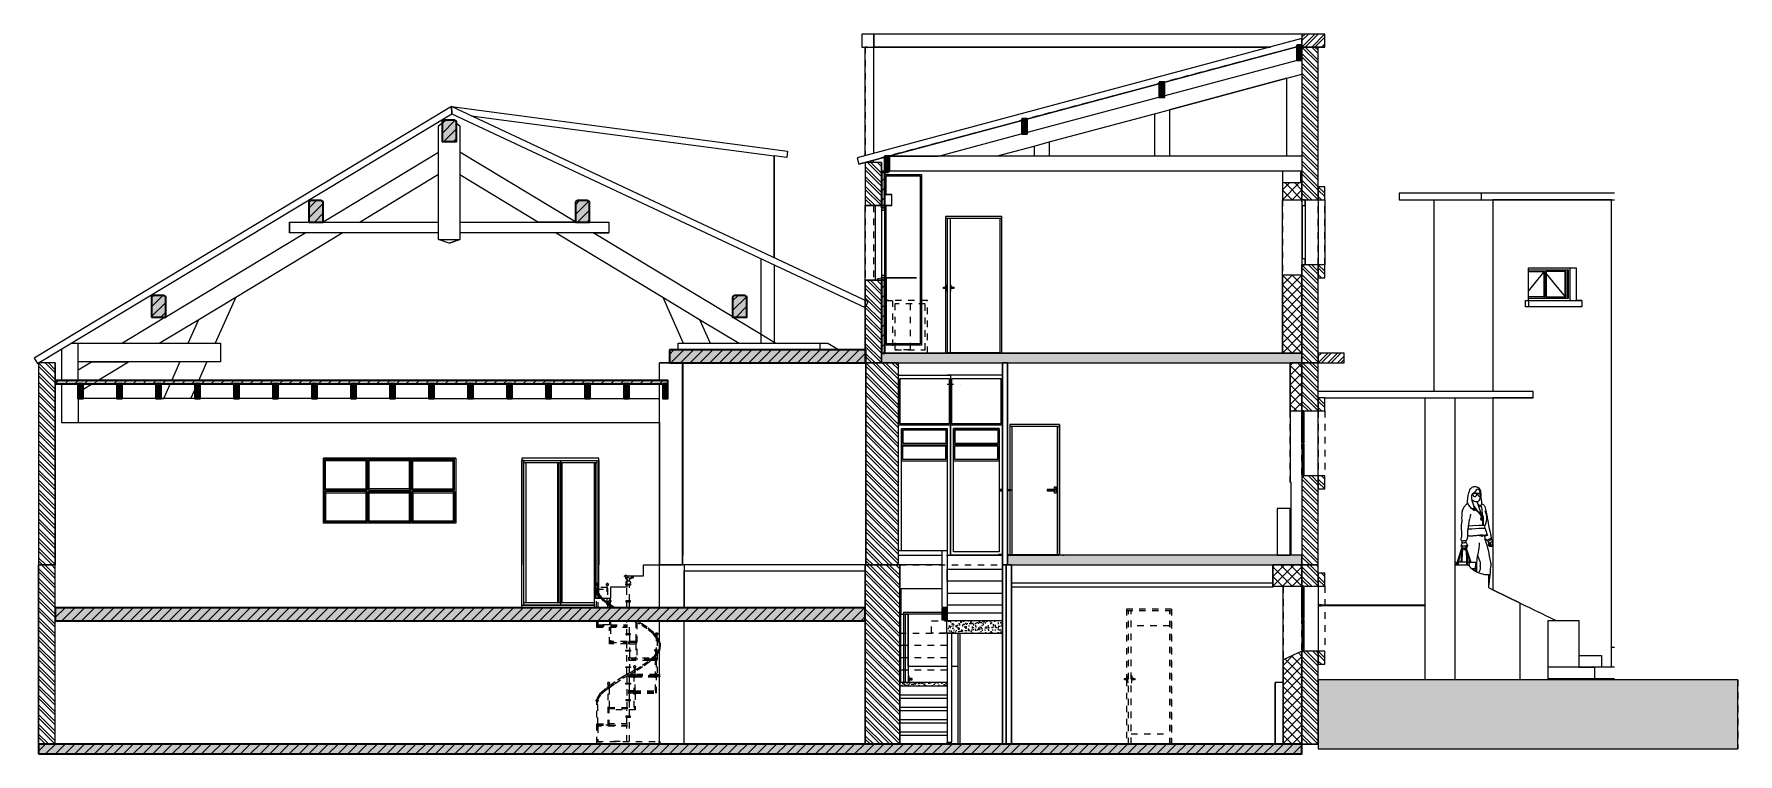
# Model space of a CAD drawing. Header units: metres. Extents: x -22.1 to 4.1, y -0.1 to 10.9.
import ezdxf

# ---------------------------------------------------------------- set-up
doc = ezdxf.new("R2010")
doc.units = ezdxf.units.M
doc.linetypes.add('DASH', pattern=[0.2, 0.1, -0.1])
for name, color, linetype in [('01_DALLE_EXT-F', 7, 'CONTINUOUS'), ('01_DALLE_INT-F', 7, 'CONTINUOUS'), ('01_DALLE_INT-R', 7, 'CONTINUOUS'), ('01_DALLE_INT-S', 7, 'CONTINUOUS'), ('01_DALLE_INT-S-SH', 7, 'CONTINUOUS'), ('02_MURS_MAISON-F', 7, 'CONTINUOUS'), ('02_MURS_MAISON-R', 7, 'CONTINUOUS'), ('02_MURS_MAISON-S', 7, 'CONTINUOUS'), ('02_MURS_MAISON-S-SH', 7, 'CONTINUOUS'), ('04_MENUISERIE-F', 7, 'CONTINUOUS'), ('04_MENUISERIE-R', 7, 'CONTINUOUS'), ('04_MENUISERIE-S', 7, 'CONTINUOUS'), ('06_CLOISON-F', 7, 'CONTINUOUS'), ('06_CLOISON-S', 7, 'CONTINUOUS'), ('07_DOUBLAGE-F', 7, 'CONTINUOUS'), ('07_DOUBLAGE-R', 7, 'CONTINUOUS'), ('07_DOUBLAGE-S', 7, 'CONTINUOUS'), ('07_DOUBLAGE-S-SH', 7, 'CONTINUOUS'), ('08_MEUBLES___SANITAIRE-F', 7, 'CONTINUOUS'), ('08_MEUBLES___SANITAIRE-R', 7, 'CONTINUOUS'), ('08_MEUBLES___SANITAIRE-S', 7, 'CONTINUOUS'), ('11_PLAFOND-F', 7, 'CONTINUOUS'), ('11_PLAFOND-R', 7, 'CONTINUOUS'), ('22_COUVERTURE-F', 7, 'CONTINUOUS'), ('22_COUVERTURE-S', 7, 'CONTINUOUS'), ('23_TN-S', 7, 'CONTINUOUS'), ('23_TN-S-SF', 7, 'CONTINUOUS'), ('LAYER0-F', 7, 'CONTINUOUS'), ('LAYER0-R', 7, 'CONTINUOUS'), ('Z_01_TOITURE-F', 7, 'CONTINUOUS'), ('Z_01_TOITURE-S', 7, 'CONTINUOUS'), ('Z_01_TOITURE-S-SF', 7, 'CONTINUOUS'), ('Z_01_TOITURE-S-SH', 7, 'CONTINUOUS'), ('Z_02_R_0-F', 7, 'CONTINUOUS'), ('Z_02_R_0-S', 7, 'CONTINUOUS'), ('Z_02_R_0-S-SF', 7, 'CONTINUOUS'), ('Z_02_R_0-S-SH', 7, 'CONTINUOUS'), ('Z_03_R-1-R', 7, 'CONTINUOUS'), ('Z_03_R-1-S', 7, 'CONTINUOUS'), ('Z_03_R-1-S-SF', 7, 'CONTINUOUS'), ('Z_03_R-1-S-SH', 7, 'CONTINUOUS'), ('Z_04_EXT_-F', 7, 'CONTINUOUS'), ('Z_1_R+1-S', 7, 'CONTINUOUS'), ('Z_1_R+1-S-SF', 7, 'CONTINUOUS'), ('Z_1_R+1-S-SH', 7, 'CONTINUOUS')]:
    doc.layers.add(name, color=color, linetype=linetype)
pattern_1 = [(45, (0, 0), (-0.07499985, 0.07499985), [])]

msp = doc.modelspace()

# ---------------------------------------------------------------- hatches: boundary and pattern name
at = {"layer": '01_DALLE_INT-S-SH', "lineweight": 18}
h = msp.add_hatch(dxfattribs=at)
h.set_pattern_fill('ARCH screed', color=256, style=0, pattern_type=2)
h.set_pattern_definition([(37.5, (-9.036367, 5.87001), (-0.00240937, 0.0736971), [0, -0.0581369, 0, -0.0650215, 0, -0.06215293]), (7.5, (-9.03637, 5.87001), (0.0676903, 0.1079413), [0, -0.0313633, 0, -0.0523997, 0, -0.0200802]), (-32.5, (-9.08341, 5.87001), (0.11910956, 0.00021645), [0, -0.019124, 0, -0.0688463, 0, -0.0898827]), (-42.5, (-9.08341, 5.87001), (0.1149782, 0.0335693), [0, -0.009562, 0, -0.0451326, 0, -0.05163474])])
h.paths.add_polyline_path([(-9.036, 6.02), (-9.036, 5.87), (-2.566, 5.87), (-2.566, 6.02), (-8.986, 6.02)], flags=16)
h = msp.add_hatch(dxfattribs=at)
h.set_pattern_fill('ARCH screed', color=256, style=0, pattern_type=2)
h.set_pattern_definition([(37.5, (-7.096367, 2.76001), (-0.0024094, 0.0736971), [0, -0.0581369, 0, -0.0650215, 0, -0.0621529]), (7.5, (-7.09637, 2.76001), (0.0676903, 0.1079413), [0, -0.0313633, 0, -0.0523997, 0, -0.0200802]), (-32.5, (-7.14341, 2.76001), (0.1191096, 0.00021645), [0, -0.019124, 0, -0.0688463, 0, -0.0898827]), (-42.5, (-7.14341, 2.76001), (0.1149782, 0.0335693), [0, -0.009562, 0, -0.0451326, 0, -0.05163474])])
h.paths.add_polyline_path([(-7.096, 2.91), (-7.096, 2.76), (-2.566, 2.76), (-2.566, 2.91)], flags=16)
h = msp.add_hatch(dxfattribs=at)
h.set_pattern_fill('ARCH screed', color=256, style=0, pattern_type=2)
h.set_pattern_definition([(37.5, (-8.036367, 1.71001), (-0.0024094, 0.073697), [0, -0.058137, 0, -0.0650215, 0, -0.062153]), (7.5, (-8.03637, 1.71001), (0.06769, 0.107941), [0, -0.0313633, 0, -0.0523997, 0, -0.0200802]), (-32.5, (-8.08341, 1.71001), (0.1191096, 0.0002164), [0, -0.019124, 0, -0.0688463, 0, -0.0898827]), (-42.5, (-8.08341, 1.71001), (0.114978, 0.033569), [0, -0.009562, 0, -0.0451326, 0, -0.0516347])])
h.paths.add_polyline_path([(-8.036, 1.71), (-7.176, 1.71), (-7.176, 1.9), (-8.036, 1.9)], flags=16)
h = msp.add_hatch(dxfattribs=at)
h.set_pattern_fill('ARCH screed', color=256, style=0, pattern_type=2)
h.set_pattern_definition([(37.5, (-8.756367, 0.89689), (-0.0024094, 0.073697), [0, -0.058137, 0, -0.0650215, 0, -0.062153]), (7.5, (-8.75637, 0.89689), (0.06769, 0.107941), [0, -0.0313633, 0, -0.0523997, 0, -0.02008]), (-32.5, (-8.80341, 0.89689), (0.1191096, 0.0002164), [0, -0.019124, 0, -0.0688463, 0, -0.0898827]), (-42.5, (-8.80341, 0.89689), (0.114978, 0.033569), [0, -0.009562, 0, -0.0451326, 0, -0.0516347])])
h.paths.add_polyline_path([(-8.756, 0.95), (-8.756, 0.897), (-8.026, 0.897), (-8.026, 0.95)], flags=16)
at = {"layer": '02_MURS_MAISON-S-SH', "lineweight": 18}
h = msp.add_hatch(dxfattribs=at)
h.set_pattern_fill('NEN metselwerk van baksteen (arcering)', color=256, style=0, pattern_type=2)
h.set_pattern_definition([(45, (-2.56637, 10.73001), (-0.075, 0.075), []), (45, (-2.51637, 10.73001), (-0.075, 0.075), [])])
h.paths.add_polyline_path([(-2.566, 10.93), (-2.566, 10.73), (-2.216, 10.73), (-2.216, 10.93)], flags=16)
h = msp.add_hatch(dxfattribs=at)
h.set_pattern_fill('NEN metselwerk van baksteen (arcering)', color=256, style=0, pattern_type=2)
h.set_pattern_definition([(135, (-2.31637, 8.38001), (-0.075, -0.075), []), (135, (-2.31637, 8.43001), (-0.075, -0.075), [])])
h.paths.add_polyline_path([(-2.566, 8.38), (-2.316, 8.38), (-2.316, 10.73), (-2.566, 10.73)], flags=16)
h = msp.add_hatch(dxfattribs=at)
h.set_pattern_fill('NEN metselwerk van baksteen (arcering)', color=256, style=0, pattern_type=2)
h.set_pattern_definition([(135, (-9.03637, 8.29001), (-0.075, -0.075), []), (135, (-9.03637, 8.34001), (-0.075, -0.075), [])])
h.paths.add_polyline_path([(-9.286, 8.29), (-9.036, 8.29), (-9.036, 8.954), (-9.286, 8.954)], flags=16)
h = msp.add_hatch(dxfattribs=at)
h.set_pattern_fill('NEN metselwerk van baksteen (arcering)', color=256, style=0, pattern_type=2)
h.set_pattern_definition([(-45, (-2.31637, 8.58001), (0.075, 0.075), []), (-45, (-2.31637, 8.53001), (0.075, 0.075), [])])
h.paths.add_polyline_path([(-2.316, 8.58), (-2.316, 8.38), (-2.216, 8.38), (-2.216, 8.58)], flags=16)
h = msp.add_hatch(dxfattribs=at)
h.set_pattern_fill('NEN metselwerk van baksteen (arcering)', color=256, style=0, pattern_type=2)
h.set_pattern_definition([(-45, (-2.56637, 7.38001), (0.075, 0.075), []), (-45, (-2.56637, 7.33001), (0.075, 0.075), [])])
h.paths.add_polyline_path([(-2.566, 7.38), (-2.566, 5.87), (-2.316, 5.87), (-2.316, 7.38)], flags=16)
h = msp.add_hatch(dxfattribs=at)
h.set_pattern_fill('NEN metselwerk van baksteen (arcering)', color=256, style=0, pattern_type=2)
h.set_pattern_definition([(-45, (-2.31637, 7.38001), (0.075, 0.075), []), (-45, (-2.31637, 7.33001), (0.075, 0.075), [])])
h.paths.add_polyline_path([(-2.316, 7.38), (-2.316, 7.18), (-2.216, 7.18), (-2.216, 7.38)], flags=16)
h = msp.add_hatch(dxfattribs=at)
h.set_pattern_fill('NEN metselwerk van baksteen (arcering)', color=256, style=0, pattern_type=2)
h.set_pattern_definition([(135, (-9.03637, 5.87001), (-0.075, -0.075), []), (135, (-9.03637, 5.92001), (-0.075, -0.075), [])])
h.paths.add_polyline_path([(-9.286, 7.14), (-9.286, 6.72), (-9.286, 5.87), (-9.036, 5.87), (-9.036, 7.14)], flags=16)
h = msp.add_hatch(dxfattribs=at)
h.set_pattern_fill('NEN metselwerk van baksteen (arcering)', color=256, style=0, pattern_type=2)
h.set_pattern_definition([(-45, (-22.00709, 5.87001), (0.075, 0.075), []), (-45, (-22.00709, 5.82001), (0.075, 0.075), [])])
h.paths.add_polyline_path([(-22.007, 5.87), (-22.007, 2.76), (-21.751, 2.76), (-21.751, 5.87)], flags=16)
h = msp.add_hatch(dxfattribs=at)
h.set_pattern_fill('NEN metselwerk van baksteen (arcering)', color=256, style=0, pattern_type=2)
h.set_pattern_definition([(-45, (-9.27637, 5.87001), (0.075, 0.075), []), (-45, (-9.27637, 5.82001), (0.075, 0.075), [])])
h.paths.add_polyline_path([(-9.276, 5.87), (-9.276, 2.76), (-8.776, 2.76), (-8.776, 5.87)], flags=16)
h = msp.add_hatch(dxfattribs=at)
h.set_pattern_fill('NEN metselwerk van baksteen (arcering)', color=256, style=0, pattern_type=2)
h.set_pattern_definition([(135, (-2.31637, 5.13001), (-0.075, -0.075), []), (135, (-2.31637, 5.18001), (-0.075, -0.075), [])])
h.paths.add_polyline_path([(-2.566, 5.13), (-2.316, 5.13), (-2.316, 5.87), (-2.566, 5.87)], flags=16)
h = msp.add_hatch(dxfattribs=at)
h.set_pattern_fill('NEN metselwerk van baksteen (arcering)', color=256, style=0, pattern_type=2)
h.set_pattern_definition([(45, (-2.31637, 5.87001), (-0.075, 0.075), []), (45, (-2.26637, 5.87001), (-0.075, 0.075), [])])
h.paths.add_polyline_path([(-2.316, 6.02), (-2.316, 5.87), (-1.916, 5.87), (-1.916, 6.02)], flags=16)
h = msp.add_hatch(dxfattribs=at)
h.set_pattern_fill('NEN metselwerk van baksteen (arcering)', color=256, style=0, pattern_type=2)
h.set_pattern_definition([(-45, (-2.31637, 5.33001), (0.075, 0.075), []), (-45, (-2.31637, 5.28001), (0.075, 0.075), [])])
h.paths.add_polyline_path([(-2.316, 5.33), (-2.316, 5.13), (-2.216, 5.13), (-2.216, 5.33)], flags=16)
h = msp.add_hatch(dxfattribs=at)
h.set_pattern_fill('NEN metselwerk van baksteen (arcering)', color=256, style=0, pattern_type=2)
h.set_pattern_definition([(-45, (-2.56637, 4.13001), (0.075, 0.075), []), (-45, (-2.56637, 4.08001), (0.075, 0.075), [])])
h.paths.add_polyline_path([(-2.566, 4.13), (-2.566, 2.76), (-2.316, 2.76), (-2.316, 4.13)], flags=16)
h = msp.add_hatch(dxfattribs=at)
h.set_pattern_fill('NEN metselwerk van baksteen (arcering)', color=256, style=0, pattern_type=2)
h.set_pattern_definition([(135, (-2.21637, 3.93001), (-0.075, -0.075), []), (135, (-2.21637, 3.98001), (-0.075, -0.075), [])])
h.paths.add_polyline_path([(-2.316, 3.93), (-2.216, 3.93), (-2.216, 4.13), (-2.316, 4.13)], flags=16)
h = msp.add_hatch(dxfattribs=at)
h.set_pattern_fill('NEN metselwerk van baksteen (arcering)', color=256, style=0, pattern_type=2)
h.set_pattern_definition([(135, (-21.75137, 1e-05), (-0.075, -0.075), []), (135, (-21.75137, 0.05001), (-0.075, -0.075), [])])
h.paths.add_polyline_path([(-22.007, 0), (-21.751, 0), (-21.751, 2.76), (-22.007, 2.76)], flags=16)
h = msp.add_hatch(dxfattribs=at)
h.set_pattern_fill('NEN metselwerk van baksteen (arcering)', color=256, style=0, pattern_type=2)
h.set_pattern_definition([(135, (-8.75637, 1e-05), (-0.075, -0.075), []), (135, (-8.75637, 0.05001), (-0.075, -0.075), [])])
h.paths.add_polyline_path([(-9.286, 0), (-8.756, 0), (-8.756, 2.56), (-8.756, 2.76), (-9.286, 2.76), (-9.286, 2.56)], flags=16)
h = msp.add_hatch(dxfattribs=at)
h.set_pattern_fill('NEN metselwerk van baksteen (arcering)', color=256, style=0, pattern_type=2)
h.set_pattern_definition([(135, (-2.31637, 2.43001), (-0.075, -0.075), []), (135, (-2.31637, 2.48001), (-0.075, -0.075), [])])
h.paths.add_polyline_path([(-2.566, 2.43), (-2.316, 2.43), (-2.316, 2.76), (-2.566, 2.76)], flags=16)
h = msp.add_hatch(dxfattribs=at)
h.set_pattern_fill('NEN metselwerk van baksteen (arcering)', color=256, style=0, pattern_type=2)
h.set_pattern_definition([(135, (-2.21637, 2.43001), (-0.075, -0.075), []), (135, (-2.21637, 2.48001), (-0.075, -0.075), [])])
h.paths.add_polyline_path([(-2.316, 2.43), (-2.216, 2.43), (-2.216, 2.63), (-2.316, 2.63)], flags=16)
h = msp.add_hatch(dxfattribs=at)
h.set_pattern_fill('NEN metselwerk van baksteen (arcering)', color=256, style=0, pattern_type=2)
h.set_pattern_definition([(135, (-2.31637, 1e-05), (-0.075, -0.075), []), (135, (-2.31637, 0.05001), (-0.075, -0.075), [])])
h.paths.add_polyline_path([(-2.566, 0), (-2.316, 0), (-2.316, 1.43), (-2.566, 1.43)], flags=16)
h = msp.add_hatch(dxfattribs=at)
h.set_pattern_fill('NEN metselwerk van baksteen (arcering)', color=256, style=0, pattern_type=2)
h.set_pattern_definition([(-45, (-2.31637, 1.43001), (0.075, 0.075), []), (-45, (-2.31637, 1.38001), (0.075, 0.075), [])])
h.paths.add_polyline_path([(-2.316, 1.43), (-2.316, 1.23), (-2.216, 1.23), (-2.216, 1.43)], flags=16)
at = {"layer": '07_DOUBLAGE-S-SH', "lineweight": 18}
h = msp.add_hatch(dxfattribs=at)
h.set_pattern_fill('NEN loofhout', color=256, style=0, pattern_type=2)
h.set_pattern_definition([(45, (-2.86637, 8.38001), (-0.075, 0.075), []), (135, (-2.86637, 8.38001), (-0.075, -0.075), [])])
h.paths.add_polyline_path([(-2.866, 8.38), (-2.566, 8.38), (-2.566, 8.64), (-2.566, 8.8), (-2.586, 8.8), (-2.586, 8.64), (-2.866, 8.64)], flags=16)
h = msp.add_hatch(dxfattribs=at)
h.set_pattern_fill('NEN loofhout', color=256, style=0, pattern_type=2)
h.set_pattern_definition([(135, (-2.56637, 6.02001), (-0.075, -0.075), []), (225, (-2.56637, 6.02001), (0.075, -0.075), [])])
h.paths.add_polyline_path([(-2.866, 6.167), (-2.866, 6.02), (-2.566, 6.02), (-2.566, 7.22), (-2.566, 7.38), (-2.566, 7.22), (-2.866, 7.22), (-2.866, 7.16), (-2.866, 6.227)], flags=16)
h = msp.add_hatch(dxfattribs=at)
h.set_pattern_fill('NEN loofhout', color=256, style=0, pattern_type=2)
h.set_pattern_definition([(-45, (-2.74637, 5.68001), (0.075, 0.075), []), (45, (-2.74637, 5.68001), (-0.075, 0.075), [])])
h.paths.add_polyline_path([(-2.746, 5.68), (-2.746, 5.13), (-2.566, 5.13), (-2.566, 5.68), (-2.566, 5.87), (-2.746, 5.87)], flags=16)
h = msp.add_hatch(dxfattribs=at)
h.set_pattern_fill('NEN loofhout', color=256, style=0, pattern_type=2)
h.set_pattern_definition([(45, (-3.01637, 2.43001), (-0.075, 0.075), []), (135, (-3.01637, 2.43001), (-0.075, -0.075), [])])
h.paths.add_polyline_path([(-3.016, 2.43), (-2.566, 2.43), (-2.566, 2.48), (-2.566, 2.76), (-3.016, 2.76), (-3.016, 2.48)], flags=16)
h = msp.add_hatch(dxfattribs=at)
h.set_pattern_fill('NEN loofhout', color=256, style=0, pattern_type=2)
h.set_pattern_definition([(135, (-2.56637, 1e-05), (-0.075, -0.075), []), (225, (-2.56637, 1e-05), (0.075, -0.075), [])])
h.paths.add_polyline_path([(-2.856, 0), (-2.566, 0), (-2.566, 1.43), (-2.856, 1.3)], flags=16)
at = {"layer": '23_TN-S-SF', "true_color": 0xf5f5f5}
msp.add_hatch(color=7, dxfattribs=at).paths.add_polyline_path([(-2.316, -0.072), (4.143, -0.072), (4.143, 0.993), (-2.316, 0.993)], flags=16)
at = {"layer": 'Z_01_TOITURE-S-SF', "true_color": 0xf4f4f4}
for points in [[(-2.646, 10.758), (-2.646, 10.528), (-2.566, 10.528), (-2.566, 10.758)], [(-4.761, 10.191), (-4.761, 9.961), (-4.681, 9.961), (-4.681, 10.191)], [(-15.798, 9.276), (-15.579, 9.276), (-15.579, 9.585), (-15.615, 9.607), (-15.761, 9.607), (-15.798, 9.585)], [(-15.798, 9.585), (-15.798, 9.276), (-15.579, 9.276), (-15.579, 9.585), (-15.615, 9.607), (-15.761, 9.607)], [(-6.876, 9.624), (-6.876, 9.394), (-6.796, 9.394), (-6.796, 9.624)], [(-8.991, 9.05), (-8.991, 8.82), (-8.911, 8.82), (-8.911, 9.05)], [(-17.848, 8.037), (-17.629, 8.037), (-17.629, 8.346), (-17.666, 8.368), (-17.812, 8.368), (-17.848, 8.346)], [(-13.747, 8.346), (-13.747, 8.037), (-13.529, 8.037), (-13.529, 8.346), (-13.565, 8.368), (-13.711, 8.368)], [(-20.268, 6.575), (-20.05, 6.575), (-20.05, 6.884), (-20.086, 6.906), (-20.232, 6.906), (-20.268, 6.884)], [(-11.327, 6.884), (-11.327, 6.575), (-11.108, 6.575), (-11.108, 6.884), (-11.145, 6.906), (-11.291, 6.906)]]:
    msp.add_hatch(color=7, dxfattribs=at).paths.add_polyline_path(points, flags=16)
at = {"layer": 'Z_01_TOITURE-S-SH', "lineweight": 18, "true_color": 0x6e6e6e}
h = msp.add_hatch(dxfattribs=at)
h.set_pattern_fill('Skalp default', color=8, style=0, pattern_type=2)
h.set_pattern_definition(pattern_1)
h.paths.add_polyline_path([(-2.646, 10.758), (-2.646, 10.528), (-2.566, 10.528), (-2.566, 10.758)], flags=16)
h = msp.add_hatch(dxfattribs=at)
h.set_pattern_fill('Skalp default', color=8, style=0, pattern_type=2)
h.set_pattern_definition(pattern_1)
h.paths.add_polyline_path([(-4.761, 10.191), (-4.761, 9.961), (-4.681, 9.961), (-4.681, 10.191)], flags=16)
h = msp.add_hatch(dxfattribs=at)
h.set_pattern_fill('Skalp default', color=8, style=0, pattern_type=2)
h.set_pattern_definition(pattern_1)
h.paths.add_polyline_path([(-15.798, 9.276), (-15.579, 9.276), (-15.579, 9.585), (-15.615, 9.607), (-15.761, 9.607), (-15.798, 9.585)], flags=16)
h = msp.add_hatch(dxfattribs=at)
h.set_pattern_fill('Skalp default', color=8, style=0, pattern_type=2)
h.set_pattern_definition(pattern_1)
h.paths.add_polyline_path([(-15.798, 9.585), (-15.798, 9.276), (-15.579, 9.276), (-15.579, 9.585), (-15.615, 9.607), (-15.761, 9.607)], flags=16)
h = msp.add_hatch(dxfattribs=at)
h.set_pattern_fill('Skalp default', color=8, style=0, pattern_type=2)
h.set_pattern_definition(pattern_1)
h.paths.add_polyline_path([(-6.876, 9.624), (-6.876, 9.394), (-6.796, 9.394), (-6.796, 9.624)], flags=16)
h = msp.add_hatch(dxfattribs=at)
h.set_pattern_fill('Skalp default', color=8, style=0, pattern_type=2)
h.set_pattern_definition(pattern_1)
h.paths.add_polyline_path([(-8.991, 9.05), (-8.991, 8.82), (-8.911, 8.82), (-8.911, 9.05)], flags=16)
h = msp.add_hatch(dxfattribs=at)
h.set_pattern_fill('Skalp default', color=8, style=0, pattern_type=2)
h.set_pattern_definition(pattern_1)
h.paths.add_polyline_path([(-17.848, 8.037), (-17.629, 8.037), (-17.629, 8.346), (-17.666, 8.368), (-17.812, 8.368), (-17.848, 8.346)], flags=16)
h = msp.add_hatch(dxfattribs=at)
h.set_pattern_fill('Skalp default', color=8, style=0, pattern_type=2)
h.set_pattern_definition(pattern_1)
h.paths.add_polyline_path([(-13.747, 8.346), (-13.747, 8.037), (-13.529, 8.037), (-13.529, 8.346), (-13.565, 8.368), (-13.711, 8.368)], flags=16)
h = msp.add_hatch(dxfattribs=at)
h.set_pattern_fill('Skalp default', color=8, style=0, pattern_type=2)
h.set_pattern_definition(pattern_1)
h.paths.add_polyline_path([(-20.268, 6.575), (-20.05, 6.575), (-20.05, 6.884), (-20.086, 6.906), (-20.232, 6.906), (-20.268, 6.884)], flags=16)
h = msp.add_hatch(dxfattribs=at)
h.set_pattern_fill('Skalp default', color=8, style=0, pattern_type=2)
h.set_pattern_definition(pattern_1)
h.paths.add_polyline_path([(-11.327, 6.884), (-11.327, 6.575), (-11.108, 6.575), (-11.108, 6.884), (-11.145, 6.906), (-11.291, 6.906)], flags=16)
at = {"layer": 'Z_02_R_0-S-SF', "true_color": 0xf4f4f4}
for points in [[(-21.751, 1.9), (-9.286, 1.9), (-9.286, 2.1), (-21.751, 2.1)], [(-8.104, 2.1), (-8.104, 1.918), (-8.026, 1.918), (-8.026, 2.1)]]:
    msp.add_hatch(color=7, dxfattribs=at).paths.add_polyline_path(points, flags=16)
at = {"layer": 'Z_02_R_0-S-SH', "lineweight": 18, "true_color": 0x6e6e6e}
h = msp.add_hatch(dxfattribs=at)
h.set_pattern_fill('Skalp default', color=8, style=0, pattern_type=2)
h.set_pattern_definition(pattern_1)
h.paths.add_polyline_path([(-21.751, 1.9), (-9.286, 1.9), (-9.286, 2.1), (-21.751, 2.1)], flags=16)
h = msp.add_hatch(dxfattribs=at)
h.set_pattern_fill('Skalp default', color=8, style=0, pattern_type=2)
h.set_pattern_definition(pattern_1)
h.paths.add_polyline_path([(-8.104, 2.1), (-8.104, 1.918), (-8.026, 1.918), (-8.026, 2.1)], flags=16)
at = {"layer": 'Z_03_R-1-S-SF', "true_color": 0xf4f4f4}
msp.add_hatch(color=7, dxfattribs=at).paths.add_polyline_path([(-22.007, -0.15), (-2.566, -0.15), (-2.566, 0), (-7.036, 0), (-7.176, 0), (-8.736, 0), (-9.311, 0), (-22.007, 0)], flags=16)
at = {"layer": 'Z_03_R-1-S-SH', "lineweight": 18, "true_color": 0x6e6e6e}
h = msp.add_hatch(dxfattribs=at)
h.set_pattern_fill('Skalp default', color=8, style=0, pattern_type=2)
h.set_pattern_definition(pattern_1)
h.paths.add_polyline_path([(-22.007, -0.15), (-2.566, -0.15), (-2.566, 0), (-7.036, 0), (-7.176, 0), (-8.736, 0), (-9.311, 0), (-22.007, 0)], flags=16)
at = {"layer": 'Z_1_R+1-S-SF', "true_color": 0xf4f4f4}
for points in [[(-9.036, 8.8), (-9.036, 8.29), (-8.986, 8.29), (-8.986, 8.8)], [(-9.036, 6.02), (-8.986, 6.02), (-8.986, 7.14), (-9.036, 7.14)], [(-12.301, 6.07), (-12.301, 5.87), (-9.276, 5.87), (-9.276, 6.07)], [(-21.751, 5.549), (-12.322, 5.549), (-12.322, 5.599), (-21.751, 5.599)], [(-21.402, 5.549), (-21.402, 5.319), (-21.322, 5.319), (-21.322, 5.549)], [(-20.802, 5.549), (-20.802, 5.319), (-20.722, 5.319), (-20.722, 5.549)], [(-20.202, 5.549), (-20.202, 5.319), (-20.122, 5.319), (-20.122, 5.549)], [(-19.602, 5.549), (-19.602, 5.319), (-19.522, 5.319), (-19.522, 5.549)], [(-19.002, 5.549), (-19.002, 5.319), (-18.922, 5.319), (-18.922, 5.549)], [(-18.402, 5.549), (-18.402, 5.319), (-18.322, 5.319), (-18.322, 5.549)], [(-17.802, 5.549), (-17.802, 5.319), (-17.722, 5.319), (-17.722, 5.549)], [(-17.202, 5.319), (-17.122, 5.319), (-17.122, 5.549), (-17.202, 5.549)], [(-16.602, 5.549), (-16.602, 5.319), (-16.522, 5.319), (-16.522, 5.549)], [(-16.002, 5.549), (-16.002, 5.319), (-15.922, 5.319), (-15.922, 5.549)], [(-15.402, 5.549), (-15.402, 5.319), (-15.322, 5.319), (-15.322, 5.549)], [(-14.802, 5.319), (-14.722, 5.319), (-14.722, 5.549), (-14.802, 5.549)], [(-14.202, 5.549), (-14.202, 5.319), (-14.122, 5.319), (-14.122, 5.549)], [(-13.602, 5.549), (-13.602, 5.319), (-13.522, 5.319), (-13.522, 5.549)], [(-13.002, 5.549), (-13.002, 5.319), (-12.922, 5.319), (-12.922, 5.549)], [(-12.402, 5.549), (-12.402, 5.319), (-12.322, 5.319), (-12.322, 5.549)]]:
    msp.add_hatch(color=7, dxfattribs=at).paths.add_polyline_path(points, flags=16)
at = {"layer": 'Z_1_R+1-S-SH', "lineweight": 18, "true_color": 0x6e6e6e}
h = msp.add_hatch(dxfattribs=at)
h.set_pattern_fill('Skalp default', color=8, style=0, pattern_type=2)
h.set_pattern_definition(pattern_1)
h.paths.add_polyline_path([(-9.036, 8.8), (-9.036, 8.29), (-8.986, 8.29), (-8.986, 8.8)], flags=16)
h = msp.add_hatch(dxfattribs=at)
h.set_pattern_fill('Skalp default', color=8, style=0, pattern_type=2)
h.set_pattern_definition(pattern_1)
h.paths.add_polyline_path([(-9.036, 6.02), (-8.986, 6.02), (-8.986, 7.14), (-9.036, 7.14)], flags=16)
h = msp.add_hatch(dxfattribs=at)
h.set_pattern_fill('Skalp default', color=8, style=0, pattern_type=2)
h.set_pattern_definition(pattern_1)
h.paths.add_polyline_path([(-12.301, 6.07), (-12.301, 5.87), (-9.276, 5.87), (-9.276, 6.07)], flags=16)
h = msp.add_hatch(dxfattribs=at)
h.set_pattern_fill('Skalp default', color=8, style=0, pattern_type=2)
h.set_pattern_definition(pattern_1)
h.paths.add_polyline_path([(-21.751, 5.549), (-12.322, 5.549), (-12.322, 5.599), (-21.751, 5.599)], flags=16)
h = msp.add_hatch(dxfattribs=at)
h.set_pattern_fill('Skalp default', color=8, style=0, pattern_type=2)
h.set_pattern_definition(pattern_1)
h.paths.add_polyline_path([(-21.402, 5.549), (-21.402, 5.319), (-21.322, 5.319), (-21.322, 5.549)], flags=16)
h = msp.add_hatch(dxfattribs=at)
h.set_pattern_fill('Skalp default', color=8, style=0, pattern_type=2)
h.set_pattern_definition(pattern_1)
h.paths.add_polyline_path([(-20.802, 5.549), (-20.802, 5.319), (-20.722, 5.319), (-20.722, 5.549)], flags=16)
h = msp.add_hatch(dxfattribs=at)
h.set_pattern_fill('Skalp default', color=8, style=0, pattern_type=2)
h.set_pattern_definition(pattern_1)
h.paths.add_polyline_path([(-20.202, 5.549), (-20.202, 5.319), (-20.122, 5.319), (-20.122, 5.549)], flags=16)
h = msp.add_hatch(dxfattribs=at)
h.set_pattern_fill('Skalp default', color=8, style=0, pattern_type=2)
h.set_pattern_definition(pattern_1)
h.paths.add_polyline_path([(-19.602, 5.549), (-19.602, 5.319), (-19.522, 5.319), (-19.522, 5.549)], flags=16)
h = msp.add_hatch(dxfattribs=at)
h.set_pattern_fill('Skalp default', color=8, style=0, pattern_type=2)
h.set_pattern_definition(pattern_1)
h.paths.add_polyline_path([(-19.002, 5.549), (-19.002, 5.319), (-18.922, 5.319), (-18.922, 5.549)], flags=16)
h = msp.add_hatch(dxfattribs=at)
h.set_pattern_fill('Skalp default', color=8, style=0, pattern_type=2)
h.set_pattern_definition(pattern_1)
h.paths.add_polyline_path([(-18.402, 5.549), (-18.402, 5.319), (-18.322, 5.319), (-18.322, 5.549)], flags=16)
h = msp.add_hatch(dxfattribs=at)
h.set_pattern_fill('Skalp default', color=8, style=0, pattern_type=2)
h.set_pattern_definition(pattern_1)
h.paths.add_polyline_path([(-17.802, 5.549), (-17.802, 5.319), (-17.722, 5.319), (-17.722, 5.549)], flags=16)
h = msp.add_hatch(dxfattribs=at)
h.set_pattern_fill('Skalp default', color=8, style=0, pattern_type=2)
h.set_pattern_definition(pattern_1)
h.paths.add_polyline_path([(-17.202, 5.319), (-17.122, 5.319), (-17.122, 5.549), (-17.202, 5.549)], flags=16)
h = msp.add_hatch(dxfattribs=at)
h.set_pattern_fill('Skalp default', color=8, style=0, pattern_type=2)
h.set_pattern_definition(pattern_1)
h.paths.add_polyline_path([(-16.602, 5.549), (-16.602, 5.319), (-16.522, 5.319), (-16.522, 5.549)], flags=16)
h = msp.add_hatch(dxfattribs=at)
h.set_pattern_fill('Skalp default', color=8, style=0, pattern_type=2)
h.set_pattern_definition(pattern_1)
h.paths.add_polyline_path([(-16.002, 5.549), (-16.002, 5.319), (-15.922, 5.319), (-15.922, 5.549)], flags=16)
h = msp.add_hatch(dxfattribs=at)
h.set_pattern_fill('Skalp default', color=8, style=0, pattern_type=2)
h.set_pattern_definition(pattern_1)
h.paths.add_polyline_path([(-15.402, 5.549), (-15.402, 5.319), (-15.322, 5.319), (-15.322, 5.549)], flags=16)
h = msp.add_hatch(dxfattribs=at)
h.set_pattern_fill('Skalp default', color=8, style=0, pattern_type=2)
h.set_pattern_definition(pattern_1)
h.paths.add_polyline_path([(-14.802, 5.319), (-14.722, 5.319), (-14.722, 5.549), (-14.802, 5.549)], flags=16)
h = msp.add_hatch(dxfattribs=at)
h.set_pattern_fill('Skalp default', color=8, style=0, pattern_type=2)
h.set_pattern_definition(pattern_1)
h.paths.add_polyline_path([(-14.202, 5.549), (-14.202, 5.319), (-14.122, 5.319), (-14.122, 5.549)], flags=16)
h = msp.add_hatch(dxfattribs=at)
h.set_pattern_fill('Skalp default', color=8, style=0, pattern_type=2)
h.set_pattern_definition(pattern_1)
h.paths.add_polyline_path([(-13.602, 5.549), (-13.602, 5.319), (-13.522, 5.319), (-13.522, 5.549)], flags=16)
h = msp.add_hatch(dxfattribs=at)
h.set_pattern_fill('Skalp default', color=8, style=0, pattern_type=2)
h.set_pattern_definition(pattern_1)
h.paths.add_polyline_path([(-13.002, 5.549), (-13.002, 5.319), (-12.922, 5.319), (-12.922, 5.549)], flags=16)
h = msp.add_hatch(dxfattribs=at)
h.set_pattern_fill('Skalp default', color=8, style=0, pattern_type=2)
h.set_pattern_definition(pattern_1)
h.paths.add_polyline_path([(-12.402, 5.549), (-12.402, 5.319), (-12.322, 5.319), (-12.322, 5.549)], flags=16)

# ---------------------------------------------------------------- linework, layer by layer
at = {"layer": '01_DALLE_EXT-F', "color": 7}
msp.add_lwpolyline([(-12.095, 2.76), (-12.095, 2.91)], dxfattribs=at)
at = {"layer": '01_DALLE_INT-F', "color": 7}
for points in [[(-8.026, 2.897), (-8.026, 2.91)], [(-7.236, 2.91), (-7.976, 2.91)], [(-8.104, 2.76), (-8.756, 2.76)], [(-8.756, 0.76), (-8.026, 0.76)], [(-8.756, 0.709), (-8.026, 0.709)], [(-8.756, 0.57), (-8.026, 0.57)], [(-8.756, 0.519), (-8.026, 0.519)], [(-8.756, 0.38), (-8.026, 0.38)], [(-8.756, 0.329), (-8.026, 0.329)], [(-8.756, 0.19), (-8.026, 0.19)], [(-8.756, 0.139), (-8.026, 0.139)], [(-8.026, 0.009), (-8.026, 0.032)]]:
    msp.add_lwpolyline(points, dxfattribs=at)
at = {"layer": '01_DALLE_INT-R', "color": 7, "linetype": 'DASH'}
for points in [[(-8.265, 1.71), (-8.265, 1.9)], [(-8.265, 1.9), (-8.036, 1.9)], [(-8.756, 1.71), (-8.036, 1.71)], [(-8.036, 1.71), (-8.265, 1.71)], [(-8.026, 1.52), (-8.756, 1.52)], [(-8.026, 1.33), (-8.756, 1.33)], [(-8.026, 1.14), (-8.756, 1.14)]]:
    msp.add_lwpolyline(points, dxfattribs=at)
at = {"layer": '01_DALLE_INT-S', "lineweight": 0}
for points in [[(-9.036, 6.02), (-9.036, 5.87), (-2.566, 5.87), (-2.566, 6.02), (-8.986, 6.02)], [(-7.096, 2.91), (-7.096, 2.76), (-2.566, 2.76), (-2.566, 2.91)], [(-8.036, 1.71), (-7.176, 1.71), (-7.176, 1.9), (-8.036, 1.9)], [(-8.756, 0.95), (-8.756, 0.897), (-8.026, 0.897), (-8.026, 0.95)]]:
    msp.add_lwpolyline(points, close=True, dxfattribs=at)
at = {"layer": '02_MURS_MAISON-F', "color": 7}
for points in [[(-2.566, 10.93), (-9.34, 10.93)], [(-9.34, 10.93), (-9.34, 10.73)], [(-9.154, 9.095), (-9.154, 10.93)], [(-9.154, 10.93), (-9.154, 10.73)], [(-9.34, 10.73), (-3.052, 10.73)], [(-9.286, 9.059), (-9.286, 10.73)], [(-3.052, 10.73), (-9.154, 10.73)], [(-2.655, 10.73), (-2.665, 10.73)], [(-15.353, 9.672), (-10.686, 9.055)], [(-10.686, 9.055), (-10.686, 7.486)], [(-10.686, 7.486), (-10.686, 9.055)], [(-9.286, 8.954), (-9.286, 8.956)], [(-9.286, 7.14), (-9.286, 8.29)], [(-9.136, 8.29), (-9.136, 7.14)], [(-2.316, 8.38), (-2.316, 7.38)], [(-2.216, 8.38), (-2.216, 7.38)], [(-10.886, 6.171), (-10.886, 7.47)], [(-10.686, 7.376), (-10.686, 6.171)], [(-10.686, 6.171), (-10.686, 6.188)], [(-12.452, 5.608), (-12.452, 5.87)], [(-12.452, 5.87), (-12.31, 5.87)], [(-12.31, 5.87), (-12.452, 5.87)], [(-12.097, 2.76), (-12.097, 5.861)], [(-12.095, 5.861), (-12.095, 2.91)], [(-12.452, 2.109), (-12.452, 5.54)], [(-2.316, 4.13), (-2.316, 5.13)], [(-12.452, 4.949), (-12.452, 2.76)], [(-17.624, 3.4), (-17.624, 4.4)], [(-17.624, 4.4), (-17.624, 4.4)], [(-17.624, 4.4), (-17.624, 4.4)], [(-15.589, 4.4), (-15.589, 3.4)], [(-13.384, 4.4), (-14.571, 4.4)], [(-14.571, 2.14), (-14.571, 4.365)], [(-14.571, 4.365), (-14.571, 2.76)], [(-13.384, 2.25), (-13.384, 4.365)], [(-13.384, 4.365), (-13.384, 2.76)], [(-9.286, 2.76), (-12.452, 2.76)], [(-12.452, 2.76), (-12.097, 2.76)], [(-12.452, 2.76), (-12.452, 2.76)], [(-12.072, 2.76), (-12.072, 2.109)], [(-12.072, 2.67), (-9.286, 2.67)], [(-12.072, 2.109), (-12.072, 2.67)], [(-8.756, 2.395), (-8.104, 2.395)], [(-3.016, 2.48), (-7.037, 2.48)], [(-3.016, 2.415), (-7.037, 2.415)], [(-3.016, 2.43), (-3.016, 2.415)], [(-12.452, 0.009), (-12.452, 1.891)], [(-12.072, 0.009), (-12.072, 1.891)]]:
    msp.add_lwpolyline(points, dxfattribs=at)
at = {"layer": '02_MURS_MAISON-R', "color": 7, "linetype": 'DASH'}
for points in [[(-3.052, 10.73), (-9.286, 10.73)], [(-9.286, 10.73), (-9.286, 9.059)], [(-9.286, 9.059), (-9.286, 10.73)], [(-2.655, 10.73), (-2.665, 10.73)], [(-2.637, 10.73), (-2.646, 10.73)], [(-2.566, 10.73), (-2.575, 10.73)], [(-9.286, 8.956), (-9.286, 8.954)], [(-9.286, 8.29), (-9.286, 7.14)], [(-9.161, 8.29), (-9.161, 7.14)], [(-2.316, 7.38), (-2.316, 8.38)], [(-2.216, 7.38), (-2.216, 8.38)], [(-2.316, 5.13), (-2.316, 4.13)], [(-2.216, 5.13), (-2.216, 4.13)], [(-2.316, 2.43), (-2.316, 1.43)], [(-2.216, 2.43), (-2.216, 1.43)], [(-4.601, 1.82), (-5.196, 1.82)]]:
    msp.add_lwpolyline(points, dxfattribs=at)
at = {"layer": '02_MURS_MAISON-S', "lineweight": 0}
for points in [[(-2.566, 10.93), (-2.566, 10.73), (-2.216, 10.73), (-2.216, 10.93)], [(-2.566, 8.38), (-2.316, 8.38), (-2.316, 10.73), (-2.566, 10.73)], [(-9.286, 8.29), (-9.036, 8.29), (-9.036, 8.954), (-9.286, 8.954)], [(-2.316, 8.58), (-2.316, 8.38), (-2.216, 8.38), (-2.216, 8.58)], [(-2.566, 7.38), (-2.566, 5.87), (-2.316, 5.87), (-2.316, 7.38)], [(-2.316, 7.38), (-2.316, 7.18), (-2.216, 7.18), (-2.216, 7.38)], [(-9.286, 7.14), (-9.286, 6.72), (-9.286, 5.87), (-9.036, 5.87), (-9.036, 7.14)], [(-22.007, 5.87), (-22.007, 2.76), (-21.751, 2.76), (-21.751, 5.87)], [(-9.276, 5.87), (-9.276, 2.76), (-8.776, 2.76), (-8.776, 5.87)], [(-2.566, 5.13), (-2.316, 5.13), (-2.316, 5.87), (-2.566, 5.87)], [(-2.316, 6.02), (-2.316, 5.87), (-1.916, 5.87), (-1.916, 6.02)], [(-2.316, 5.33), (-2.316, 5.13), (-2.216, 5.13), (-2.216, 5.33)], [(-2.566, 4.13), (-2.566, 2.76), (-2.316, 2.76), (-2.316, 4.13)], [(-2.316, 3.93), (-2.216, 3.93), (-2.216, 4.13), (-2.316, 4.13)], [(-22.007, 0), (-21.751, 0), (-21.751, 2.76), (-22.007, 2.76)], [(-9.286, 0), (-8.756, 0), (-8.756, 2.56), (-8.756, 2.76), (-9.286, 2.76), (-9.286, 2.56)], [(-2.566, 2.43), (-2.316, 2.43), (-2.316, 2.76), (-2.566, 2.76)], [(-2.316, 2.43), (-2.216, 2.43), (-2.216, 2.63), (-2.316, 2.63)], [(-2.566, 0), (-2.316, 0), (-2.316, 1.43), (-2.566, 1.43)], [(-2.316, 1.43), (-2.316, 1.23), (-2.216, 1.23), (-2.216, 1.43)]]:
    msp.add_lwpolyline(points, close=True, dxfattribs=at)
at = {"layer": '04_MENUISERIE-F', "color": 7}
for points in [[(-2.516, 8.29), (-2.516, 7.47)], [(-8.051, 8.12), (-8.051, 7.032)], [(-7.186, 8.09), (-8.051, 8.09)], [(-8.022, 6.02), (-8.022, 8.09)], [(-7.981, 8.09), (-7.981, 6.022)], [(-7.216, 8.09), (-7.216, 6.02)], [(-8.986, 7.18), (-8.497, 7.18)], [(-8.497, 7.18), (-8.986, 7.18)], [(-8.922, 7.18), (-8.986, 7.18)], [(-8.822, 7.18), (-8.86, 7.18)], [(0.919, 7.302), (1.531, 7.302)], [(0.919, 7.274), (1.176, 7.274)], [(0.919, 6.971), (1.158, 7.264)], [(1.158, 7.274), (1.158, 6.886)], [(1.176, 7.274), (1.176, 6.886)], [(1.501, 7.274), (1.192, 7.274)], [(1.192, 7.274), (1.192, 6.886)], [(1.192, 7.242), (1.484, 6.886)], [(1.484, 6.886), (1.484, 7.274)], [(1.484, 7.274), (1.501, 7.274)], [(1.501, 6.886), (1.501, 7.274)], [(1.526, 6.858), (1.526, 7.302)], [(1.531, 7.302), (1.526, 7.302)], [(1.531, 7.302), (1.531, 6.858)], [(-8.081, 7.012), (-8.081, 7.032)], [(-8.081, 7.032), (-8.031, 7.032)], [(-8.031, 7.012), (-8.081, 7.012)], [(-8.061, 7.012), (-8.061, 7.032)], [(-8.051, 7.032), (-8.061, 7.032)], [(-8.031, 6.972), (-8.031, 7.072)], [(-8.031, 7.072), (-8.022, 7.072)], [(-8.031, 7.072), (-8.031, 7.032)], [(-8.022, 6.972), (-8.031, 6.972)], [(-7.971, 7.072), (-7.981, 7.072)], [(-7.981, 6.972), (-7.971, 6.972)], [(-7.971, 6.972), (-7.971, 7.072)], [(-7.971, 7.072), (-7.971, 7.032)], [(-7.971, 7.032), (-7.921, 7.032)], [(-7.942, 7.032), (-7.971, 7.032)], [(-7.921, 7.012), (-7.971, 7.012)], [(-7.942, 7.012), (-7.942, 7.032)], [(-7.921, 7.032), (-7.921, 7.012)], [(1.176, 6.886), (0.919, 6.886)], [(1.531, 6.858), (0.919, 6.858)], [(1.158, 6.886), (1.176, 6.886)], [(1.192, 6.886), (1.501, 6.886)], [(-7.216, 6.022), (-8.022, 6.022)], [(-7.216, 6.02), (-8.022, 6.02)], [(-7.191, 6.02), (-7.897, 6.02)], [(-7.218, 6.02), (-7.199, 6.02)], [(-5.406, 6.02), (-6.212, 6.02)], [(-5.486, 6.02), (-6.191, 6.02)], [(-5.426, 6.02), (-6.132, 6.02)], [(-5.513, 6.02), (-5.494, 6.02)], [(-5.453, 6.02), (-5.434, 6.02)], [(-5.437, 6.02), (-5.415, 6.02)], [(-3.646, 6.02), (-4.452, 6.02)], [(-3.677, 6.02), (-3.655, 6.02)], [(-2.566, 4.64), (-2.566, 5.11)], [(-2.536, 5.11), (-2.536, 4.64)], [(-7.061, 4.92), (-7.061, 3.922)], [(-6.296, 4.89), (-7.061, 4.89)], [(-7.031, 4.89), (-7.031, 2.91)], [(-6.326, 2.91), (-6.326, 4.89)], [(-6.326, 4.89), (-6.296, 4.89)], [(-6.296, 4.92), (-6.296, 2.91)], [(-6.296, 2.91), (-6.296, 4.89)], [(-2.566, 4.62), (-2.566, 4.15)], [(-2.536, 4.62), (-2.536, 4.15)], [(-17.624, 3.4), (-17.624, 4.4)], [(-17.624, 4.4), (-15.589, 4.4)], [(-15.589, 4.4), (-17.624, 4.4)], [(-17.607, 3.91), (-17.595, 3.93), (-17.595, 4.36), (-17.607, 4.38)], [(-17.607, 4.38), (-17.607, 3.91)], [(-16.95, 4.38), (-17.607, 4.38)], [(-17.607, 3.91), (-17.607, 4.38)], [(-17.595, 4.36), (-17.607, 4.38)], [(-16.95, 4.38), (-16.972, 4.36), (-17.595, 4.36)], [(-16.972, 4.36), (-16.972, 3.93)], [(-16.95, 3.91), (-16.95, 4.38)], [(-16.933, 3.91), (-16.921, 3.93), (-16.921, 4.36), (-16.933, 4.38)], [(-16.933, 4.38), (-16.933, 3.91)], [(-16.28, 4.38), (-16.933, 4.38)], [(-16.933, 3.91), (-16.933, 4.38)], [(-16.921, 4.36), (-16.933, 4.38)], [(-16.28, 4.38), (-16.302, 4.36), (-16.921, 4.36)], [(-16.302, 3.93), (-16.302, 4.36)], [(-16.28, 3.91), (-16.28, 4.38)], [(-15.606, 4.38), (-16.263, 4.38)], [(-16.263, 4.38), (-16.263, 3.91)], [(-16.263, 3.91), (-16.251, 3.93), (-16.251, 4.36), (-16.263, 4.38)], [(-16.263, 4.38), (-15.606, 4.38)], [(-16.251, 4.36), (-15.628, 4.36), (-15.606, 4.38)], [(-15.628, 4.36), (-15.606, 4.38)], [(-15.628, 3.93), (-15.628, 4.36)], [(-15.606, 3.91), (-15.606, 4.38)], [(-14.571, 4.4), (-14.571, 4.365)], [(-14.571, 4.365), (-13.384, 4.365)], [(-14.542, 4.365), (-14.571, 4.365)], [(-14.542, 2.14), (-14.542, 4.365)], [(-13.414, 4.33), (-14.542, 4.33)], [(-14.512, 4.33), (-14.512, 2.175)], [(-14.02, 4.33), (-14.02, 2.175)], [(-14.007, 4.33), (-14.007, 2.175)], [(-13.978, 4.365), (-13.978, 2.14)], [(-13.978, 2.175), (-13.978, 4.33)], [(-13.948, 2.175), (-13.948, 4.33)], [(-13.455, 2.175), (-13.455, 4.33)], [(-13.455, 4.33), (-13.443, 4.33)], [(-13.443, 4.33), (-13.443, 2.25)], [(-13.414, 2.25), (-13.414, 4.365)], [(-13.384, 4.365), (-13.384, 4.4)], [(-6.376, 3.922), (-6.376, 3.962)], [(-6.376, 3.962), (-6.346, 3.962)], [(-6.376, 3.962), (-6.376, 3.922)], [(-6.346, 3.962), (-6.346, 3.862)], [(-17.607, 3.91), (-16.95, 3.91)], [(-16.95, 3.89), (-17.607, 3.89)], [(-17.607, 3.89), (-17.607, 3.42)], [(-17.607, 3.89), (-17.595, 3.87), (-17.595, 3.44), (-17.607, 3.42)], [(-17.595, 3.93), (-16.972, 3.93), (-16.95, 3.91)], [(-17.595, 3.87), (-16.972, 3.87), (-16.95, 3.89)], [(-16.972, 3.87), (-16.972, 3.44)], [(-16.95, 3.42), (-16.95, 3.89)], [(-16.95, 3.89), (-16.95, 3.42)], [(-16.933, 3.91), (-16.28, 3.91)], [(-16.28, 3.89), (-16.933, 3.89)], [(-16.933, 3.89), (-16.933, 3.42)], [(-16.933, 3.42), (-16.921, 3.44), (-16.921, 3.87), (-16.933, 3.89)], [(-16.933, 3.89), (-16.28, 3.89)], [(-16.28, 3.91), (-16.302, 3.93), (-16.921, 3.93)], [(-16.921, 3.87), (-16.302, 3.87), (-16.28, 3.89)], [(-16.302, 3.87), (-16.28, 3.89)], [(-16.302, 3.44), (-16.302, 3.87)], [(-16.28, 3.42), (-16.28, 3.89)], [(-16.263, 3.91), (-15.606, 3.91)], [(-15.606, 3.89), (-16.263, 3.89)], [(-16.263, 3.89), (-16.263, 3.42)], [(-16.263, 3.89), (-16.251, 3.87), (-16.251, 3.44), (-16.263, 3.42)], [(-16.251, 3.93), (-15.628, 3.93), (-15.606, 3.91)], [(-16.251, 3.87), (-15.628, 3.87), (-15.606, 3.89)], [(-15.628, 3.87), (-15.628, 3.44)], [(-15.606, 3.42), (-15.606, 3.89)], [(-15.606, 3.89), (-15.606, 3.42)], [(-7.176, 3.922), (-7.212, 3.922)], [(-7.212, 3.922), (-7.212, 3.902)], [(-7.212, 3.922), (-7.191, 3.922)], [(-7.212, 3.902), (-7.176, 3.902)], [(-7.191, 3.902), (-7.191, 3.922)], [(-7.096, 3.922), (-7.051, 3.922)], [(-7.051, 3.902), (-7.096, 3.902)], [(-7.071, 3.902), (-7.071, 3.922)], [(-7.061, 3.922), (-7.071, 3.922)], [(-7.051, 3.922), (-7.051, 3.902)], [(-6.346, 3.922), (-6.486, 3.922)], [(-6.486, 3.922), (-6.486, 3.902)], [(-6.486, 3.922), (-6.376, 3.922)], [(-6.486, 3.902), (-6.346, 3.902)], [(-6.376, 3.862), (-6.376, 3.922)], [(-6.346, 3.862), (-6.376, 3.862)], [(-17.607, 3.42), (-16.95, 3.42)], [(-17.595, 3.44), (-16.972, 3.44), (-16.95, 3.42)], [(-16.972, 3.44), (-16.95, 3.42)], [(-16.933, 3.42), (-16.28, 3.42)], [(-16.921, 3.44), (-16.302, 3.44), (-16.28, 3.42)], [(-16.263, 3.42), (-15.606, 3.42)], [(-16.251, 3.44), (-15.628, 3.44), (-15.606, 3.42)], [(-15.628, 3.44), (-15.606, 3.42)], [(-15.589, 3.4), (-17.624, 3.4)], [(-17.624, 3.4), (-17.624, 3.4)], [(-6.307, 2.912), (-7.096, 2.912)], [(-7.096, 2.91), (-6.307, 2.91)], [(-7.061, 2.912), (-7.031, 2.912)], [(-7.031, 2.91), (-6.326, 2.91)], [(-6.216, 2.91), (-7.022, 2.91)], [(-6.891, 2.91), (-6.993, 2.91)], [(-6.247, 2.91), (-6.225, 2.91)], [(-2.566, 1.94), (-2.566, 2.41)], [(-2.536, 2.41), (-2.536, 1.94)], [(-14.571, 2.109), (-14.571, 2.14)], [(-14.571, 2.14), (-13.452, 2.14)], [(-13.452, 2.175), (-14.542, 2.175)], [(-13.978, 2.14), (-14.542, 2.14)], [(-13.877, 2.14), (-14.189, 2.14)], [(-14.02, 2.175), (-14.007, 2.175)], [(-13.452, 2.14), (-13.978, 2.14)], [(-13.978, 2.14), (-13.877, 2.14)], [(-8.696, 2.03), (-8.696, 0.95)], [(-8.113, 2), (-8.696, 2)], [(-8.666, 0.95), (-8.666, 2)], [(-8.666, 2), (-8.627, 2)], [(-8.627, 2), (-8.627, 0.95)], [(-8.627, 1.2), (-8.627, 2)], [(-2.566, 1.92), (-2.566, 1.45)], [(-2.536, 1.92), (-2.536, 1.45)], [(-7.862, 1.71), (-7.862, 0.009)], [(-8.627, 1.052), (-8.616, 1.052)], [(-8.616, 1.052), (-8.616, 0.952)], [(-8.616, 0.952), (-8.627, 0.952)], [(-8.566, 1.012), (-8.616, 1.012)], [(-8.616, 0.952), (-8.616, 0.992)], [(-8.616, 0.992), (-8.566, 0.992)], [(-8.586, 0.992), (-8.616, 0.992)], [(-8.586, 1.012), (-8.586, 0.992)], [(-8.566, 0.992), (-8.566, 1.012)]]:
    msp.add_lwpolyline(points, dxfattribs=at)
at = {"layer": '04_MENUISERIE-R', "color": 7, "linetype": 'DASH'}
for points in [[(-2.516, 8.29), (-2.516, 7.47)], [(-8.986, 7.18), (-8.496, 7.18)], [(-8.496, 7.18), (-8.821, 7.18)], [(-8.501, 7.18), (-8.496, 7.18)], [(-2.566, 4.64), (-2.566, 5.11)], [(-2.536, 4.64), (-2.536, 5.11)], [(-2.566, 4.15), (-2.566, 4.62)], [(-2.536, 4.15), (-2.536, 4.62)], [(-2.566, 1.94), (-2.566, 2.41)], [(-2.536, 1.94), (-2.536, 2.41)], [(-5.266, 2.08), (-5.266, 1.012)], [(-4.571, 2.05), (-5.266, 2.05)], [(-5.236, 0), (-5.236, 2.05)], [(-5.196, 0.002), (-5.196, 2.05)], [(-4.601, 0), (-4.601, 2.05)], [(-4.571, 2.08), (-4.571, 0)], [(-4.571, 0), (-4.571, 2.05)], [(-2.566, 1.45), (-2.566, 1.92)], [(-2.536, 1.45), (-2.536, 1.92)], [(-5.246, 0.952), (-5.246, 1.052)], [(-5.246, 1.052), (-5.236, 1.052)], [(-5.246, 1.052), (-5.246, 1.012)], [(-5.186, 1.052), (-5.196, 1.052)], [(-5.186, 0.952), (-5.186, 1.052)], [(-5.186, 1.052), (-5.186, 1.012)], [(-5.296, 0.992), (-5.296, 1.012)], [(-5.296, 1.012), (-5.246, 1.012)], [(-5.246, 0.992), (-5.296, 0.992)], [(-5.276, 0.992), (-5.276, 1.012)], [(-5.266, 1.012), (-5.276, 1.012)], [(-5.236, 0.952), (-5.246, 0.952)], [(-5.196, 0.952), (-5.186, 0.952)], [(-5.186, 1.012), (-5.136, 1.012)], [(-5.156, 1.012), (-5.186, 1.012)], [(-5.136, 0.992), (-5.186, 0.992)], [(-5.156, 0.992), (-5.156, 1.012)], [(-5.136, 1.012), (-5.136, 0.992)], [(-5.236, 0.002), (-4.601, 0.002)]]:
    msp.add_lwpolyline(points, dxfattribs=at)
at = {"layer": '04_MENUISERIE-S', "lineweight": 0}
for points in [[(-8.986, 8.29), (-8.876, 8.29), (-8.876, 8.46), (-8.986, 8.46)], [(-9.036, 8.255), (-8.986, 8.255), (-8.986, 8.29), (-9.036, 8.29)], [(-9.036, 8.255), (-9.036, 8.22), (-8.986, 8.22), (-8.986, 8.255)], [(-9.036, 8.22), (-9.036, 7.215), (-8.986, 7.215), (-8.986, 8.22)], [(-2.566, 8.35), (-2.566, 8.29), (-2.516, 8.29), (-2.516, 8.35), (-2.516, 8.38), (-2.566, 8.38)], [(-2.566, 8.29), (-2.566, 7.47), (-2.556, 7.47), (-2.556, 8.29)], [(-2.566, 7.41), (-2.566, 7.38), (-2.516, 7.38), (-2.516, 7.41), (-2.516, 7.47), (-2.566, 7.47)], [(-9.106, 7.14), (-9.094, 7.14), (-9.094, 7.143), (-9.036, 7.143), (-9.036, 7.175), (-9.094, 7.161), (-9.095, 7.16), (-9.097, 7.159), (-9.099, 7.159), (-9.1, 7.158), (-9.102, 7.157), (-9.103, 7.156), (-9.104, 7.155), (-9.105, 7.154), (-9.105, 7.152), (-9.106, 7.151), (-9.106, 7.15), (-9.106, 7.149)], [(-9.036, 7.215), (-9.036, 7.18), (-8.986, 7.18), (-8.986, 7.215)], [(-9.036, 7.14), (-8.986, 7.14), (-8.986, 7.18), (-9.036, 7.18)], [(-2.566, 5.13), (-2.566, 5.11), (-2.556, 5.09), (-2.566, 5.11), (-2.536, 5.11), (-2.546, 5.09), (-2.536, 5.11), (-2.536, 5.13)], [(-2.556, 5.09), (-2.556, 4.66), (-2.546, 4.66), (-2.546, 5.09)], [(-2.566, 4.64), (-2.566, 4.62), (-2.556, 4.6), (-2.566, 4.62), (-2.536, 4.62), (-2.546, 4.6), (-2.536, 4.62), (-2.536, 4.64), (-2.546, 4.66), (-2.536, 4.64), (-2.566, 4.64), (-2.556, 4.66)], [(-2.556, 4.6), (-2.556, 4.17), (-2.546, 4.17), (-2.546, 4.6)], [(-2.566, 4.13), (-2.536, 4.13), (-2.536, 4.15), (-2.546, 4.17), (-2.536, 4.15), (-2.566, 4.15), (-2.556, 4.17), (-2.566, 4.15)], [(-2.566, 2.43), (-2.566, 2.41), (-2.556, 2.39), (-2.566, 2.41), (-2.536, 2.41), (-2.546, 2.39), (-2.536, 2.41), (-2.536, 2.43)], [(-2.556, 2.39), (-2.556, 1.96), (-2.546, 1.96), (-2.546, 2.39)], [(-2.566, 1.94), (-2.566, 1.92), (-2.556, 1.9), (-2.566, 1.92), (-2.536, 1.92), (-2.546, 1.9), (-2.536, 1.92), (-2.536, 1.94), (-2.546, 1.96), (-2.536, 1.94), (-2.566, 1.94), (-2.556, 1.96)], [(-2.556, 1.9), (-2.556, 1.47), (-2.546, 1.47), (-2.546, 1.9)], [(-2.566, 1.43), (-2.536, 1.43), (-2.536, 1.45), (-2.546, 1.47), (-2.536, 1.45), (-2.566, 1.45), (-2.556, 1.47), (-2.566, 1.45)]]:
    msp.add_lwpolyline(points, close=True, dxfattribs=at)
at = {"layer": '06_CLOISON-F', "color": 7}
for points in [[(-9, 8.82), (-9.037, 8.82)], [(-8.986, 8.811), (-8.986, 8.809)], [(-8.978, 8.77), (-8.421, 8.77)], [(-8.966, 8.46), (-8.966, 8.75)], [(-8.966, 8.75), (-8.441, 8.75)], [(-8.441, 8.75), (-8.441, 6.16)], [(-8.421, 8.77), (-8.421, 6.14)], [(-2.866, 8.82), (-2.866, 8.64)], [(-8.966, 6.16), (-8.966, 8.29)], [(-7.186, 8.12), (-8.051, 8.12)], [(-7.186, 6.02), (-7.186, 8.12)], [(-8.966, 7.18), (-8.966, 6.16)], [(-8.051, 7.012), (-8.051, 6.02)], [(-8.421, 6.14), (-8.978, 6.14)], [(-8.441, 6.16), (-8.966, 6.16)], [(-8.756, 4.93), (-8.756, 5.63)], [(-8.756, 5.63), (-7.996, 5.63)], [(-8.756, 5.63), (-8.756, 4.93)], [(-7.176, 5.68), (-8.026, 5.68)], [(-8.026, 5.68), (-7.976, 5.68)], [(-7.996, 5.63), (-7.996, 4.93)], [(-7.976, 5.68), (-7.976, 2.91)], [(-7.956, 4.93), (-7.956, 5.63)], [(-7.956, 5.63), (-7.197, 5.63)], [(-7.197, 5.63), (-7.197, 4.93)], [(-7.197, 4.93), (-7.197, 5.63)], [(-2.746, 5.68), (-2.756, 5.68)], [(-7.176, 4.91), (-8.776, 4.91)], [(-7.996, 4.93), (-8.756, 4.93)], [(-8.726, 2.98), (-8.726, 4.86)], [(-8.726, 4.86), (-8.026, 4.86)], [(-8.706, 4.63), (-8.706, 4.84)], [(-8.706, 4.84), (-8.046, 4.84)], [(-8.706, 4.84), (-8.706, 4.63)], [(-8.046, 4.84), (-8.046, 4.63)], [(-8.026, 4.86), (-8.026, 2.96)], [(-8.026, 4.61), (-8.026, 4.86)], [(-7.976, 2.91), (-7.976, 4.91)], [(-7.197, 4.93), (-7.956, 4.93)], [(-7.927, 4.86), (-7.227, 4.86)], [(-7.927, 2.96), (-7.927, 4.86)], [(-7.227, 4.86), (-7.927, 4.86)], [(-7.906, 4.63), (-7.906, 4.84)], [(-7.906, 4.84), (-7.246, 4.84)], [(-7.906, 4.84), (-7.906, 4.63)], [(-7.246, 4.84), (-7.246, 4.63)], [(-7.227, 4.86), (-7.227, 2.96)], [(-6.296, 4.92), (-7.061, 4.92)], [(-8.726, 4.61), (-8.026, 4.61)], [(-8.046, 4.63), (-8.706, 4.63)], [(-8.706, 4.38), (-8.706, 4.59)], [(-8.706, 4.59), (-8.046, 4.59)], [(-8.046, 4.59), (-8.046, 4.38)], [(-8.046, 4.38), (-8.046, 4.59)], [(-7.227, 4.61), (-7.927, 4.61)], [(-7.246, 4.63), (-7.906, 4.63)], [(-7.906, 4.38), (-7.906, 4.59)], [(-7.906, 4.59), (-7.246, 4.59)], [(-7.246, 4.59), (-7.246, 4.38)], [(-7.246, 4.38), (-7.246, 4.59)], [(-8.726, 4.36), (-8.026, 4.36)], [(-8.046, 4.38), (-8.706, 4.38)], [(-7.927, 4.36), (-7.227, 4.36)], [(-7.246, 4.38), (-7.906, 4.38)], [(-2.737, 4.035), (-2.737, 2.91)], [(-7.061, 3.902), (-7.061, 2.91)], [(-8.026, 2.91), (-7.176, 2.91)], [(-7.964, 2.91), (-7.976, 2.91)], [(-7.227, 2.96), (-7.927, 2.96)], [(-7.176, 2.92), (-7.236, 2.92)], [(-7.236, 2.92), (-7.236, 2.91)], [(-8.026, 2.695), (-7.956, 2.695)], [(-8.737, 0.95), (-8.737, 2.395)], [(-8.737, 2.395), (-8.737, 2)], [(-8.737, 2), (-8.696, 2)], [(-8.696, 2.03), (-8.113, 2.03)], [(-8.026, 1.9), (-8.026, 1.909)], [(-7.832, 1.71), (-7.832, 0.009)]]:
    msp.add_lwpolyline(points, dxfattribs=at)
at = {"layer": '06_CLOISON-S', "lineweight": 0}
for points in [[(-7.176, 2.76), (-7.096, 2.76), (-7.096, 5.68), (-7.096, 5.87), (-7.176, 5.87), (-7.176, 5.68)], [(-7.176, 2.76), (-7.176, 0), (-7.119, 0), (-7.119, 2.76)], [(-7.119, 2.76), (-7.119, 2.48), (-7.119, 0), (-7.036, 0), (-7.036, 2.48), (-7.036, 2.76)], [(-8.026, 0.032), (-7.956, 0.032), (-7.956, 1.71), (-8.026, 1.71)]]:
    msp.add_lwpolyline(points, close=True, dxfattribs=at)
at = {"layer": '07_DOUBLAGE-F', "color": 7}
for points in [[(-2.866, 7.22), (-2.866, 8.38)], [(-2.746, 5.13), (-2.746, 4.03)], [(-2.856, 1.3), (-2.856, 2.43)]]:
    msp.add_lwpolyline(points, dxfattribs=at)
at = {"layer": '07_DOUBLAGE-R', "color": 7, "linetype": 'DASH'}
for points in [[(-8.978, 8.8), (-8.926, 8.8)], [(-2.866, 8.38), (-2.866, 7.22)], [(-2.746, 4.03), (-2.746, 5.13)], [(-8.756, 2.76), (-7.176, 2.76)], [(-3.016, 2.48), (-7.036, 2.48)], [(-2.856, 2.43), (-2.856, 1.3)], [(-4.571, 2.08), (-5.266, 2.08)], [(-5.266, 0.992), (-5.266, 0)]]:
    msp.add_lwpolyline(points, dxfattribs=at)
at = {"layer": '07_DOUBLAGE-S', "lineweight": 0}
for points in [[(-2.866, 8.38), (-2.566, 8.38), (-2.566, 8.64), (-2.566, 8.8), (-2.586, 8.8), (-2.586, 8.64), (-2.866, 8.64)], [(-2.866, 6.167), (-2.866, 6.02), (-2.566, 6.02), (-2.566, 7.22), (-2.566, 7.38), (-2.566, 7.22), (-2.866, 7.22), (-2.866, 7.16), (-2.866, 6.227)], [(-2.746, 5.68), (-2.746, 5.13), (-2.566, 5.13), (-2.566, 5.68), (-2.566, 5.87), (-2.746, 5.87)], [(-3.016, 2.43), (-2.566, 2.43), (-2.566, 2.48), (-2.566, 2.76), (-3.016, 2.76), (-3.016, 2.48)], [(-2.856, 0), (-2.566, 0), (-2.566, 1.43), (-2.856, 1.3)]]:
    msp.add_lwpolyline(points, close=True, dxfattribs=at)
at = {"layer": '08_MEUBLES___SANITAIRE-F', "color": 7}
for points in [[(-8.627, 1.2), (-8.026, 1.2)], [(-7.956, 1.2), (-7.862, 1.2)]]:
    msp.add_lwpolyline(points, dxfattribs=at)
at = {"layer": '08_MEUBLES___SANITAIRE-R', "color": 7, "linetype": 'DASH'}
for points in [[(-8.326, 6.83), (-8.978, 6.83)], [(-8.978, 6.83), (-8.866, 6.83)], [(-8.866, 6.83), (-8.866, 6.02)], [(-8.326, 6.02), (-8.326, 6.83)], [(-8.362, 6.78), (-8.831, 6.78)], [(-8.831, 6.78), (-8.831, 6.07)], [(-8.596, 6.78), (-8.596, 6.07)], [(-8.362, 6.07), (-8.362, 6.78)], [(-8.831, 6.07), (-8.362, 6.07)], [(-8.596, 6.07), (-8.831, 6.07)]]:
    msp.add_lwpolyline(points, dxfattribs=at)
at = {"layer": '08_MEUBLES___SANITAIRE-S', "lineweight": 0}
for points in [[(-2.946, 2.91), (-2.746, 2.91), (-2.746, 3.63), (-2.946, 3.63)], [(-2.976, 0.95), (-2.976, 0.812), (-2.976, 0.322), (-2.976, 0), (-2.856, 0), (-2.856, 0.95)]]:
    msp.add_lwpolyline(points, close=True, dxfattribs=at)
at = {"layer": '11_PLAFOND-F', "color": 7}
for points in [[(-2.566, 8.82), (-2.866, 8.82)], [(-8.776, 5.68), (-8.026, 5.68)]]:
    msp.add_lwpolyline(points, dxfattribs=at)
at = {"layer": '11_PLAFOND-R', "color": 7, "linetype": 'DASH'}
msp.add_lwpolyline([(-8.026, 5.54), (-7.826, 5.54)], dxfattribs=at)
at = {"layer": '22_COUVERTURE-F', "color": 7}
for points in [[(-15.653, 9.813), (-10.481, 9.129)], [(-10.494, 9.03), (-10.686, 9.055)], [(-10.481, 9.129), (-10.494, 9.03)]]:
    msp.add_lwpolyline(points, dxfattribs=at)
at = {"layer": '22_COUVERTURE-S', "lineweight": 0}
for points in [[(-9.409, 9.026), (-9.383, 8.93), (-2.566, 10.756), (-2.566, 10.758), (-2.566, 10.765), (-2.566, 10.86)], [(-22.077, 5.944), (-22.026, 5.859), (-15.647, 9.7), (-15.653, 9.813)], [(-15.653, 9.813), (-15.647, 9.7), (-9.286, 6.72), (-9.244, 6.811)]]:
    msp.add_lwpolyline(points, close=True, dxfattribs=at)
at = {"layer": '23_TN-S'}
msp.add_lwpolyline([(-2.316, -0.072), (4.143, -0.072), (4.143, 0.993), (-2.316, 0.993)], close=True, dxfattribs=at)
at = {"layer": 'LAYER0-F', "color": 7}
for points in [[(-2.566, 10.756), (-9.383, 8.93)], [(-2.566, 10.93), (-2.566, 8.29)], [(-2.566, 10.86), (-2.566, 10.756)], [(-2.216, 10.73), (-2.566, 10.73)], [(-2.566, 10.73), (-2.316, 10.73)], [(-9.037, 8.954), (-9.037, 8.255)], [(-2.566, 8.8), (-2.566, 8.38)], [(-8.986, 8.46), (-8.876, 8.46)], [(-9.037, 8.29), (-9.286, 8.29)], [(-9.037, 8.255), (-9.037, 8.29)], [(-8.876, 8.29), (-8.986, 8.29)], [(-8.986, 8.29), (-8.986, 8.255)], [(-8.986, 8.255), (-8.986, 8.29)], [(-2.566, 8.35), (-2.566, 8.38)], [(-2.516, 8.38), (-2.516, 8.29)], [(-2.566, 7.47), (-2.566, 7.22)], [(-2.516, 7.47), (-2.516, 7.38)], [(-9.286, 5.87), (-9.286, 7.14)], [(-9.286, 7.14), (-9.037, 7.14)], [(-9.037, 7.142), (-9.094, 7.142)], [(-9.037, 7.18), (-9.037, 5.87)], [(-9.037, 7.18), (-9.037, 7.14)], [(-9.037, 7.175), (-9.037, 7.142)], [(-9.037, 5.87), (-9.037, 7.14)], [(-8.986, 7.18), (-8.986, 7.14)], [(-2.866, 6.02), (-2.866, 7.22)], [(-2.866, 7.16), (-2.866, 6.227)], [(-21.751, 5.87), (-22.007, 5.87)], [(-22.007, 5.87), (-22.007, 0.47)], [(-21.751, 0), (-21.751, 5.87)], [(-21.751, 5.87), (-21.751, 2.76)], [(-9.037, 5.87), (-9.286, 5.87)], [(-9.277, 2.76), (-9.277, 5.87)], [(-9.277, 5.87), (-8.776, 5.87)], [(-9.037, 6.02), (-9.037, 5.87)], [(-8.986, 6.02), (-2.566, 6.02)], [(-7.176, 0), (-7.176, 5.87)], [(-7.096, 5.87), (-7.096, 2.76)], [(-2.746, 5.13), (-2.746, 5.87)], [(-2.316, 5.87), (-2.566, 5.87)], [(-2.566, 5.87), (-2.566, 5.13)], [(-2.566, 5.68), (-2.566, 5.87)], [(-7.176, 5.68), (-7.176, 2.76)], [(-2.556, 5.09), (-2.566, 5.11)], [(-2.547, 5.09), (-2.536, 5.11)], [(-2.566, 4.64), (-2.556, 4.66)], [(-2.556, 4.6), (-2.566, 4.62)], [(-2.547, 4.66), (-2.536, 4.64)], [(-2.547, 4.6), (-2.536, 4.62)], [(-2.556, 4.17), (-2.566, 4.15)], [(-2.547, 4.17), (-2.536, 4.15)], [(-0.029, 3.697), (-0.025, 3.703), (-0.021, 3.709), (-0.019, 3.731), (-0.011, 3.79), (-0.009, 3.829), (-0.005, 3.848), (0.001, 3.87), (0.01, 3.895), (0.019, 3.915), (0.026, 3.928), (0.031, 3.934), (0.036, 3.939), (0.045, 3.947), (0.049, 3.95), (0.055, 3.954), (0.067, 3.961), (0.075, 3.964), (0.084, 3.966), (0.092, 3.967), (0.097, 3.967), (0.112, 3.964), (0.121, 3.962), (0.134, 3.958), (0.142, 3.955), (0.149, 3.95), (0.152, 3.947), (0.159, 3.939), (0.161, 3.936), (0.169, 3.924), (0.176, 3.913), (0.18, 3.902), (0.182, 3.896), (0.183, 3.884), (0.184, 3.867), (0.184, 3.86)], [(-0.013, 3.709), (-0.029, 3.697), (-0.031, 3.696), (-0.036, 3.691), (-0.046, 3.682), (-0.052, 3.673), (-0.06, 3.663), (-0.065, 3.657), (-0.074, 3.646), (-0.079, 3.638), (-0.086, 3.625), (-0.092, 3.611), (-0.098, 3.596), (-0.102, 3.583), (-0.105, 3.566), (-0.106, 3.552), (-0.105, 3.535), (-0.107, 3.518), (-0.109, 3.48), (-0.107, 3.459), (-0.106, 3.446), (-0.108, 3.428), (-0.11, 3.414), (-0.113, 3.39), (-0.114, 3.374), (-0.115, 3.346), (-0.114, 3.304), (-0.113, 3.28), (-0.112, 3.266), (-0.111, 3.244), (-0.111, 3.228), (-0.109, 3.216), (-0.111, 3.202), (-0.113, 3.187), (-0.119, 3.167), (-0.12, 3.163), (-0.121, 3.158), (-0.12, 3.149), (-0.118, 3.142), (-0.113, 3.132), (-0.11, 3.126), (-0.107, 3.123), (-0.104, 3.12)], [(0.088, 3.59), (0.045, 3.629), (0.004, 3.678), (-0.013, 3.709)], [(0.043, 3.775), (0.05, 3.766), (0.063, 3.754), (0.066, 3.752), (0.074, 3.746), (0.083, 3.743), (0.092, 3.74), (0.104, 3.736), (0.114, 3.734), (0.12, 3.733), (0.128, 3.733), (0.131, 3.733), (0.134, 3.733), (0.138, 3.734), (0.142, 3.735), (0.146, 3.737), (0.15, 3.74), (0.157, 3.746), (0.162, 3.752), (0.165, 3.756), (0.169, 3.764), (0.17, 3.766), (0.173, 3.771), (0.174, 3.777), (0.177, 3.788), (0.179, 3.796), (0.18, 3.803), (0.18, 3.808), (0.18, 3.818), (0.176, 3.844), (0.177, 3.86), (0.177, 3.871), (0.175, 3.879), (0.175, 3.884), (0.173, 3.891), (0.169, 3.897), (0.164, 3.905), (0.155, 3.916), (0.153, 3.92), (0.149, 3.925), (0.146, 3.927), (0.143, 3.927), (0.139, 3.926), (0.131, 3.92), (0.117, 3.91), (0.103, 3.893), (0.087, 3.875), (0.076, 3.865), (0.065, 3.858), (0.055, 3.85), (0.054, 3.849), (0.051, 3.846), (0.047, 3.84), (0.045, 3.832), (0.044, 3.818), (0.043, 3.8), (0.043, 3.775), (0.046, 3.75), (0.053, 3.733), (0.064, 3.708), (0.073, 3.681), (0.086, 3.644), (0.106, 3.612), (0.132, 3.587)], [(0.054, 3.849), (0.066, 3.848)], [(0.162, 3.859), (0.154, 3.858), (0.15, 3.858), (0.147, 3.857), (0.144, 3.855), (0.141, 3.854), (0.14, 3.852), (0.139, 3.851), (0.138, 3.848), (0.138, 3.847), (0.139, 3.842), (0.14, 3.84), (0.141, 3.837), (0.142, 3.832), (0.144, 3.829), (0.147, 3.826), (0.151, 3.823), (0.154, 3.82), (0.157, 3.818), (0.16, 3.816), (0.163, 3.816), (0.171, 3.816), (0.174, 3.816), (0.178, 3.817), (0.18, 3.818), (0.182, 3.819), (0.184, 3.821), (0.185, 3.821), (0.189, 3.825), (0.191, 3.829), (0.192, 3.833), (0.193, 3.836), (0.194, 3.841), (0.194, 3.844), (0.194, 3.854), (0.193, 3.856), (0.192, 3.857), (0.191, 3.858), (0.189, 3.859), (0.186, 3.859), (0.184, 3.86), (0.181, 3.86), (0.175, 3.86), (0.162, 3.859), (0.099, 3.858), (0.084, 3.858), (0.078, 3.857), (0.073, 3.857), (0.071, 3.856), (0.069, 3.855), (0.067, 3.854), (0.066, 3.852), (0.066, 3.85), (0.066, 3.848), (0.066, 3.84), (0.066, 3.837), (0.068, 3.832), (0.068, 3.829), (0.07, 3.825), (0.072, 3.821), (0.076, 3.817), (0.08, 3.815), (0.083, 3.813), (0.086, 3.812), (0.091, 3.812), (0.096, 3.812), (0.1, 3.813), (0.103, 3.813), (0.106, 3.815), (0.109, 3.818), (0.112, 3.82), (0.116, 3.824), (0.118, 3.828), (0.12, 3.831), (0.122, 3.836), (0.123, 3.839), (0.123, 3.842), (0.124, 3.846), (0.123, 3.848), (0.123, 3.849), (0.123, 3.851), (0.122, 3.852), (0.12, 3.853), (0.118, 3.855), (0.114, 3.856), (0.111, 3.857), (0.106, 3.857), (0.099, 3.858)], [(0.199, 3.488), (0.191, 3.512), (0.186, 3.523), (0.18, 3.533), (0.153, 3.57), (0.073, 3.681)], [(0.123, 3.848), (0.126, 3.849), (0.129, 3.849), (0.132, 3.849), (0.135, 3.849), (0.138, 3.848)], [(0.152, 3.678), (0.14, 3.705), (0.138, 3.711), (0.137, 3.718), (0.138, 3.725), (0.14, 3.731), (0.142, 3.735)], [(0.199, 3.488), (0.198, 3.511), (0.197, 3.523), (0.194, 3.537), (0.192, 3.543), (0.19, 3.551), (0.14, 3.705)], [(0.163, 3.657), (0.152, 3.689)], [(0.152, 3.689), (0.152, 3.678)], [(0.169, 3.677), (0.163, 3.657)], [(0.179, 3.656), (0.169, 3.677)], [(0.176, 3.844), (0.18, 3.818)], [(0.184, 3.821), (0.185, 3.81), (0.187, 3.783), (0.19, 3.772), (0.193, 3.758), (0.195, 3.741), (0.197, 3.724), (0.198, 3.713), (0.198, 3.699), (0.193, 3.683), (0.186, 3.674), (0.18, 3.666), (0.179, 3.656)], [(0.18, 3.666), (0.186, 3.674)], [(0.185, 3.821), (0.184, 3.821)], [(0.186, 3.674), (0.192, 3.657), (0.197, 3.642), (0.2, 3.623), (0.203, 3.592), (0.205, 3.562), (0.205, 3.551), (0.207, 3.541), (0.216, 3.522), (0.219, 3.51), (0.221, 3.499), (0.222, 3.486), (0.222, 3.475), (0.223, 3.439), (0.224, 3.403), (0.224, 3.391), (0.225, 3.368)], [(0.198, 3.699), (0.204, 3.698), (0.211, 3.696), (0.218, 3.692), (0.224, 3.687), (0.235, 3.678), (0.238, 3.674), (0.244, 3.665), (0.246, 3.66), (0.254, 3.64), (0.261, 3.615), (0.269, 3.572), (0.284, 3.5), (0.286, 3.478), (0.289, 3.463), (0.293, 3.439), (0.298, 3.413), (0.301, 3.397), (0.304, 3.378), (0.307, 3.363), (0.309, 3.352), (0.312, 3.342), (0.315, 3.329), (0.317, 3.317), (0.319, 3.308), (0.322, 3.295), (0.33, 3.265), (0.335, 3.242), (0.338, 3.225), (0.341, 3.21), (0.342, 3.196), (0.346, 3.18), (0.346, 3.169), (0.347, 3.165), (0.348, 3.16), (0.349, 3.153), (0.351, 3.149), (0.352, 3.145), (0.361, 3.134), (0.368, 3.12), (0.371, 3.115), (0.372, 3.113), (0.373, 3.109), (0.372, 3.105), (0.372, 3.105), (0.368, 3.098)], [(0.026, 3.541), (0.021, 3.503), (0.01, 3.464), (0, 3.425), (-0.003, 3.382), (-0.006, 3.356), (-0.007, 3.349), (-0.01, 3.331), (-0.012, 3.316), (-0.014, 3.301), (-0.018, 3.285), (-0.017, 3.249), (-0.018, 3.208), (-0.018, 3.206), (-0.019, 3.181), (-0.021, 3.173), (-0.023, 3.157), (-0.026, 3.149), (-0.032, 3.142), (-0.037, 3.132), (-0.042, 3.129)], [(0.247, 3.599), (0.272, 3.518), (0.275, 3.507), (0.276, 3.497), (0.277, 3.489), (0.276, 3.479), (0.275, 3.466), (0.268, 3.427), (0.259, 3.39), (0.258, 3.385), (0.254, 3.373), (0.246, 3.367), (0.225, 3.368), (0.218, 3.368), (0.186, 3.365), (0.156, 3.364), (0.063, 3.359), (0.007, 3.354), (-0.006, 3.356)], [(0.218, 3.368), (0.216, 3.428), (0.215, 3.439), (0.214, 3.474), (0.214, 3.485), (0.213, 3.497), (0.211, 3.509), (0.208, 3.521), (0.204, 3.53), (0.197, 3.539), (0.192, 3.543), (0.177, 3.555), (0.153, 3.57), (0.151, 3.571), (0.132, 3.587), (0.104, 3.603), (0.065, 3.628)], [(0.065, 3.628), (0.088, 3.59)], [(0.177, 3.555), (0.19, 3.551), (0.198, 3.553), (0.205, 3.562)], [(0.199, 3.488), (0.202, 3.487), (0.206, 3.485), (0.208, 3.481), (0.21, 3.477), (0.212, 3.472), (0.212, 3.466), (0.212, 3.461), (0.21, 3.456), (0.208, 3.451), (0.206, 3.448), (0.202, 3.446), (0.199, 3.445), (0.196, 3.446), (0.193, 3.448), (0.19, 3.451), (0.188, 3.456), (0.187, 3.461), (0.186, 3.466), (0.187, 3.472), (0.188, 3.477), (0.19, 3.481), (0.193, 3.485), (0.196, 3.487), (0.199, 3.488)], [(0.207, 3.471), (0.208, 3.466), (0.207, 3.462), (0.206, 3.457), (0.205, 3.454), (0.202, 3.451), (0.201, 3.45), (0.199, 3.449), (0.198, 3.45), (0.196, 3.451), (0.194, 3.454), (0.192, 3.457), (0.191, 3.462), (0.191, 3.466), (0.191, 3.471), (0.192, 3.476), (0.194, 3.479), (0.196, 3.482), (0.198, 3.483), (0.199, 3.483), (0.201, 3.483), (0.202, 3.482), (0.205, 3.479), (0.206, 3.476), (0.207, 3.471)], [(0.202, 3.487), (0.199, 3.488)], [(0.208, 3.466), (0.207, 3.471)], [(0.277, 3.489), (0.276, 3.497)], [(-0.018, 3.208), (-0.009, 3.21), (0.005, 3.208), (0.026, 3.206), (0.04, 3.205), (0.052, 3.205), (0.065, 3.207), (0.076, 3.21), (0.084, 3.211), (0.092, 3.21), (0.111, 3.21), (0.122, 3.211), (0.138, 3.215), (0.141, 3.216), (0.151, 3.218), (0.169, 3.221), (0.181, 3.222), (0.183, 3.222), (0.201, 3.221), (0.211, 3.221), (0.216, 3.219), (0.218, 3.216), (0.221, 3.216), (0.227, 3.216), (0.243, 3.217), (0.257, 3.22), (0.266, 3.221), (0.27, 3.219), (0.274, 3.217), (0.287, 3.215)], [(-0.012, 3.316), (0.006, 3.314), (0.05, 3.317), (0.161, 3.323), (0.209, 3.327), (0.243, 3.327), (0.252, 3.321), (0.256, 3.313), (0.26, 3.304), (0.265, 3.289), (0.269, 3.272), (0.275, 3.254), (0.279, 3.238), (0.283, 3.229), (0.287, 3.218), (0.287, 3.215)], [(0.141, 3.216), (0.192, 3.207), (0.201, 3.202), (0.211, 3.202), (0.219, 3.206), (0.226, 3.212), (0.227, 3.216)], [(0.183, 3.222), (0.186, 3.214), (0.192, 3.207)], [(0.211, 3.202), (0.201, 3.202)], [(0.219, 3.206), (0.243, 3.212)], [(0.246, 3.367), (0.244, 3.345), (0.243, 3.342), (0.242, 3.335), (0.243, 3.327)], [(0.243, 3.217), (0.243, 3.212), (0.244, 3.199), (0.246, 3.178), (0.249, 3.163), (0.253, 3.143), (0.271, 3.095), (0.281, 3.064), (0.292, 3.024), (0.305, 2.97), (0.317, 2.896), (0.326, 2.846), (0.332, 2.819), (0.336, 2.795), (0.341, 2.779), (0.343, 2.761), (0.342, 2.755), (0.337, 2.728), (0.333, 2.689), (0.33, 2.647), (0.325, 2.599), (0.322, 2.568), (0.308, 2.456), (0.303, 2.426)], [(0.287, 3.215), (0.244, 3.199)], [(0.253, 3.143), (0.249, 3.163)], [(0.249, 3.163), (0.27, 3.149), (0.285, 3.142), (0.292, 3.132), (0.297, 3.127), (0.303, 3.12)], [(0.27, 3.149), (0.249, 3.163)], [(0.285, 3.142), (0.298, 3.152), (0.318, 3.162), (0.346, 3.169)], [(0.347, 3.165), (0.346, 3.169)], [(-0.177, 2.76), (-0.177, 2.765), (-0.175, 2.78), (-0.17, 2.803), (-0.157, 2.86), (-0.104, 3.016)], [(-0.163, 2.76), (-0.163, 2.763), (-0.163, 2.765), (-0.154, 2.803), (-0.139, 2.864), (-0.099, 3.009)], [(-0.104, 3.12), (-0.104, 3.112), (-0.106, 3.105), (-0.106, 3.099), (-0.104, 3.093), (-0.106, 3.082), (-0.111, 3.072), (-0.115, 3.062), (-0.116, 3.051), (-0.117, 3.047), (-0.119, 3.043)], [(-0.119, 3.043), (-0.113, 3.041), (-0.107, 3.04)], [(-0.099, 3.009), (-0.112, 2.91), (-0.119, 2.802)], [(-0.117, 3.047), (-0.108, 3.051), (-0.1, 3.054), (-0.091, 3.054), (-0.081, 3.051), (-0.075, 3.051), (-0.064, 3.052), (-0.054, 3.055), (-0.043, 3.059), (-0.035, 3.061), (-0.029, 3.06), (-0.022, 3.058), (-0.013, 3.056)], [(-0.112, 2.91), (-0.099, 3.009)], [(-0.1, 3.054), (-0.108, 3.051)], [(-0.108, 3.051), (-0.107, 3.04), (-0.105, 3.028), (-0.105, 3.021), (-0.104, 3.016), (-0.101, 3.012), (-0.099, 3.009), (-0.096, 3.006), (-0.092, 3.005), (-0.089, 3.004), (-0.085, 3.004), (-0.083, 3.004), (-0.081, 3.005), (-0.08, 3.006), (-0.079, 3.008)], [(-0.092, 3.005), (-0.101, 2.958), (-0.108, 2.802)], [(-0.042, 3.129), (-0.05, 3.131), (-0.064, 3.132), (-0.078, 3.131), (-0.091, 3.127), (-0.099, 3.123), (-0.104, 3.12)], [(-0.104, 3.093), (-0.094, 3.098), (-0.083, 3.101), (-0.07, 3.103), (-0.056, 3.103), (-0.038, 3.104)], [(-0.095, 3.03), (-0.091, 3.022), (-0.086, 3.015), (-0.081, 3.01), (-0.079, 3.008), (-0.072, 3.007), (-0.069, 3.006), (-0.067, 3.003), (-0.064, 3.001), (-0.062, 3)], [(-0.072, 3.007), (-0.074, 3.009), (-0.076, 3.013), (-0.078, 3.017), (-0.079, 3.024)], [(-0.069, 3.006), (-0.072, 3.007)], [(-0.064, 3.025), (-0.065, 3.015), (-0.064, 3.006), (-0.062, 3), (-0.061, 2.998), (-0.059, 2.995), (-0.058, 2.993), (-0.056, 2.992), (-0.05, 2.991), (-0.048, 2.992), (-0.046, 2.994), (-0.043, 2.996), (-0.04, 3)], [(-0.061, 2.998), (-0.062, 3)], [(-0.023, 3.048), (-0.016, 3.051), (-0.014, 3.053), (-0.013, 3.056), (-0.015, 3.061), (-0.019, 3.07), (-0.022, 3.078), (-0.027, 3.086), (-0.034, 3.094), (-0.038, 3.104), (-0.037, 3.109), (-0.038, 3.115), (-0.041, 3.12), (-0.042, 3.129)], [(-0.028, 2.76), (-0.028, 2.762), (-0.026, 2.794), (-0.026, 2.875), (-0.04, 3), (-0.042, 3.016), (-0.039, 3.023)], [(0.022, 2.799), (-0.028, 2.962), (-0.042, 3.016)], [(0.04, 2.798), (-0.022, 2.98), (-0.033, 3.007), (-0.039, 3.023), (-0.04, 3.029), (-0.04, 3.035), (-0.04, 3.046), (-0.038, 3.052)], [(-0.032, 3.029), (-0.036, 3.03), (-0.04, 3.029)], [(-0.033, 3.007), (-0.032, 3.009), (-0.031, 3.013), (-0.03, 3.022), (-0.031, 3.026), (-0.032, 3.029)], [(-0.03, 3.022), (-0.027, 3.024), (-0.025, 3.027), (-0.024, 3.029), (-0.024, 3.038), (-0.023, 3.048), (-0.022, 3.058)], [(-0.017, 2.76), (-0.016, 2.764), (-0.016, 2.768), (-0.014, 2.791), (-0.015, 2.801), (-0.025, 2.915), (-0.028, 2.962)], [(-0.022, 3.058), (-0.023, 3.048)], [(0.163, 3.1), (0.16, 3.078), (0.159, 3.053), (0.155, 3.021), (0.149, 2.985), (0.14, 2.926), (0.137, 2.907), (0.137, 2.903), (0.126, 2.862), (0.123, 2.834), (0.12, 2.795), (0.12, 2.655)], [(0.162, 2.636), (0.162, 2.638), (0.168, 2.656), (0.173, 2.673), (0.177, 2.684), (0.182, 2.695), (0.183, 2.704), (0.182, 2.719), (0.18, 2.73), (0.179, 2.744), (0.18, 2.758), (0.183, 2.779), (0.184, 2.79), (0.183, 2.797), (0.179, 2.807), (0.171, 2.824), (0.153, 2.871), (0.137, 2.907)], [(0.137, 2.903), (0.137, 2.907)], [(0.352, 3.145), (0.329, 3.14), (0.314, 3.132), (0.303, 3.12), (0.302, 3.116), (0.302, 3.109), (0.304, 3.1), (0.307, 3.086), (0.31, 3.083), (0.312, 3.081), (0.318, 3.079)], [(0.32, 3.064), (0.313, 3.064), (0.308, 3.064), (0.306, 3.063), (0.304, 3.062), (0.304, 3.06), (0.305, 3.058), (0.308, 3.054), (0.314, 3.052)], [(0.306, 3.063), (0.305, 3.065), (0.305, 3.068), (0.306, 3.07), (0.306, 3.073)], [(0.306, 3.073), (0.308, 3.074), (0.309, 3.075), (0.312, 3.075), (0.314, 3.074), (0.318, 3.072)], [(0.306, 3.07), (0.31, 3.071), (0.314, 3.07), (0.319, 3.067)], [(0.373, 3.109), (0.37, 3.111), (0.364, 3.112), (0.359, 3.112), (0.351, 3.109), (0.343, 3.105), (0.335, 3.103), (0.324, 3.099), (0.317, 3.096), (0.312, 3.093), (0.309, 3.09), (0.307, 3.086)], [(0.312, 3.093), (0.317, 3.096)], [(0.359, 3.112), (0.363, 3.106), (0.365, 3.102), (0.368, 3.098), (0.369, 3.092), (0.369, 3.085), (0.366, 3.074), (0.364, 3.062), (0.363, 3.055), (0.362, 3.05), (0.359, 3.047), (0.357, 3.045), (0.351, 3.043), (0.343, 3.042), (0.338, 3.041), (0.334, 3.04), (0.329, 3.041), (0.325, 3.043), (0.318, 3.045), (0.315, 3.047), (0.313, 3.048), (0.313, 3.05), (0.314, 3.052), (0.318, 3.054), (0.323, 3.056)], [(0.317, 3.096), (0.319, 3.086), (0.318, 3.079), (0.318, 3.072), (0.319, 3.067), (0.32, 3.064), (0.321, 3.06), (0.323, 3.056), (0.325, 3.053), (0.327, 3.051), (0.331, 3.051), (0.334, 3.052), (0.336, 3.053), (0.338, 3.056), (0.343, 3.059)], [(0.338, 3.056), (0.339, 3.058), (0.339, 3.065), (0.339, 3.073), (0.337, 3.082), (0.337, 3.091), (0.341, 3.101)], [(0.343, 3.059), (0.338, 3.056)], [(0.343, 3.059), (0.345, 3.07), (0.342, 3.085)], [(0.35, 3.056), (0.343, 3.059)], [(0.351, 3.074), (0.345, 3.07)], [(-22.007, 0), (-22.007, 2.76)], [(-22.007, 2.76), (-21.751, 2.76)], [(-9.286, 0), (-9.286, 2.76)], [(-9.286, 2.76), (-9.286, 2.56)], [(-8.756, 2.76), (-8.756, 0.897)], [(-7.119, 2.76), (-7.119, 0)], [(-7.119, 0), (-7.119, 2.76)], [(-7.119, 0), (-7.119, 2.76)], [(-7.037, 2.76), (-7.037, 0)], [(-3.016, 2.43), (-3.016, 2.76)], [(-3.016, 2.76), (-3.016, 2.48)], [(-2.566, 2.43), (-2.566, 2.76)], [(-2.566, 2.76), (-2.316, 2.76)], [(-0.206, 2.803), (-0.185, 2.803), (-0.17, 2.803)], [(-0.185, 2.803), (-0.193, 2.76)], [(-0.181, 2.76), (-0.181, 2.761), (-0.177, 2.765)], [(-0.157, 2.76), (-0.163, 2.765)], [(-0.026, 2.802), (-0.108, 2.802), (-0.119, 2.802), (-0.154, 2.803)], [(-0.029, 2.76), (-0.028, 2.762)], [(-0.012, 2.76), (-0.016, 2.764)], [(0.11, 2.794), (0.105, 2.795), (0.04, 2.798), (0.022, 2.799), (0.01, 2.8), (-0.015, 2.801)], [(0.01, 2.741), (0.01, 2.8)], [(0.114, 2.697), (0.113, 2.698), (0.105, 2.698), (0.053, 2.699)], [(0.053, 2.699), (0.105, 2.698)], [(0.105, 2.698), (0.11, 2.785), (0.11, 2.794)], [(0.113, 2.659), (0.114, 2.67), (0.114, 2.697)], [(-2.556, 2.39), (-2.566, 2.41)], [(-2.547, 2.39), (-2.536, 2.41)], [(-2.316, 2.145), (-2.316, 1.43)], [(-0.676, 2.13), (-2.316, 2.13)], [(-2.316, 2.13), (-2.272, 2.13)], [(-2.272, 2.145), (-2.272, 2.13)], [(-2.566, 1.94), (-2.556, 1.96)], [(-2.556, 1.9), (-2.566, 1.92)], [(-2.547, 1.96), (-2.536, 1.94)], [(-2.547, 1.9), (-2.536, 1.92)], [(-2.556, 1.47), (-2.566, 1.45)], [(-2.566, 1.43), (-2.566, 0)], [(-2.547, 1.47), (-2.536, 1.45)], [(-2.856, 0), (-2.856, 1.3)], [(-8.756, 0.896), (-8.756, 0)], [(-2.976, 0), (-2.976, 0.95)], [(-2.856, 0.95), (-2.856, 0)], [(-2.316, 0), (-22.007, 0)]]:
    msp.add_lwpolyline(points, dxfattribs=at)
at = {"layer": 'LAYER0-R', "color": 7, "linetype": 'DASH'}
for points in [[(-2.566, 10.757), (-9.383, 8.93)], [(-2.566, 10.93), (-2.566, 8.29)], [(-2.566, 10.86), (-2.566, 10.757)], [(-2.216, 10.73), (-2.566, 10.73)], [(-2.566, 10.73), (-2.316, 10.73)], [(-9.036, 8.954), (-9.036, 8.255)], [(-2.566, 8.8), (-2.566, 8.38)], [(-8.986, 8.46), (-8.876, 8.46)], [(-9.036, 8.29), (-9.286, 8.29)], [(-9.036, 8.255), (-9.036, 8.29)], [(-8.876, 8.29), (-8.986, 8.29)], [(-8.986, 8.29), (-8.986, 8.255)], [(-8.986, 8.255), (-8.986, 8.29)], [(-2.566, 8.35), (-2.566, 8.38)], [(-2.516, 8.38), (-2.516, 8.29)], [(-2.566, 7.47), (-2.566, 7.22)], [(-2.516, 7.47), (-2.516, 7.38)], [(-9.286, 5.87), (-9.286, 7.14)], [(-9.286, 7.14), (-9.036, 7.14)], [(-9.036, 7.142), (-9.094, 7.142)], [(-9.036, 7.18), (-9.036, 5.87)], [(-9.036, 7.18), (-9.036, 7.14)], [(-9.036, 7.175), (-9.036, 7.142)], [(-9.036, 5.87), (-9.036, 7.14)], [(-8.986, 7.18), (-8.986, 7.14)], [(-2.866, 6.02), (-2.866, 7.22)], [(-2.866, 7.16), (-2.866, 6.227)], [(-21.751, 5.87), (-22.007, 5.87)], [(-21.751, 0), (-21.751, 5.87)], [(-21.751, 5.87), (-21.751, 2.76)], [(-9.036, 5.87), (-9.286, 5.87)], [(-9.276, 2.76), (-9.276, 5.87)], [(-9.276, 5.87), (-8.776, 5.87)], [(-9.036, 6.02), (-9.036, 5.87)], [(-8.986, 6.02), (-2.566, 6.02)], [(-7.176, 0), (-7.176, 5.87)], [(-7.096, 5.87), (-7.096, 2.76)], [(-2.746, 5.13), (-2.746, 5.87)], [(-2.316, 5.87), (-2.566, 5.87)], [(-2.566, 5.87), (-2.566, 5.13)], [(-2.566, 5.68), (-2.566, 5.87)], [(-7.176, 5.68), (-7.176, 2.76)], [(-2.556, 5.09), (-2.566, 5.11)], [(-2.546, 5.09), (-2.536, 5.11)], [(-2.566, 4.64), (-2.556, 4.66)], [(-2.556, 4.6), (-2.566, 4.62)], [(-2.546, 4.66), (-2.536, 4.64)], [(-2.546, 4.6), (-2.536, 4.62)], [(-2.556, 4.17), (-2.566, 4.15)], [(-2.546, 4.17), (-2.536, 4.15)], [(-22.007, 0), (-22.007, 2.76)], [(-22.007, 2.76), (-21.751, 2.76)], [(-9.286, 0), (-9.286, 2.76)], [(-9.286, 2.76), (-9.286, 2.56)], [(-8.756, 2.76), (-8.756, 0)], [(-7.119, 2.76), (-7.119, 0)], [(-7.119, 0), (-7.119, 2.76)], [(-7.119, 0), (-7.119, 2.76)], [(-7.036, 2.76), (-7.036, 0)], [(-3.016, 2.43), (-3.016, 2.76)], [(-3.016, 2.76), (-3.016, 2.48)], [(-2.566, 2.43), (-2.566, 2.76)], [(-2.566, 2.76), (-2.316, 2.76)], [(-13.406, 2.446), (-13.404, 2.447), (-13.4, 2.449), (-13.398, 2.453), (-13.396, 2.456), (-13.395, 2.46), (-13.396, 2.464), (-13.398, 2.468), (-13.4, 2.471), (-13.404, 2.474), (-13.408, 2.475), (-13.412, 2.476), (-13.417, 2.475), (-13.421, 2.474), (-13.425, 2.471), (-13.427, 2.468), (-13.429, 2.464), (-13.429, 2.46), (-13.429, 2.456), (-13.427, 2.453), (-13.425, 2.449), (-13.421, 2.447), (-13.417, 2.445), (-13.415, 2.445), (-13.413, 2.445), (-13.412, 2.445), (-13.409, 2.445)], [(-13.421, 2.1), (-13.421, 2.45)], [(-13.421, 2.45), (-13.405, 2.45)], [(-13.421, 2.45), (-13.421, 2.447)], [(-13.255, 2.41), (-13.416, 2.41)], [(-13.416, 2.41), (-13.416, 2.386)], [(-13.416, 2.386), (-13.255, 2.386)], [(-13.415, 2.386), (-13.416, 2.386)], [(-13.413, 2.393), (-13.412, 2.406)], [(-13.412, 2.406), (-13.412, 2.381), (-13.413, 2.377), (-13.413, 2.368)], [(-13.409, 2.37), (-13.413, 2.377)], [(-13.413, 2.368), (-13.413, 2.377)], [(-13.251, 2.178), (-13.263, 2.188), (-13.315, 2.23), (-13.382, 2.308), (-13.404, 2.358), (-13.406, 2.362)], [(-13.404, 2.41), (-13.404, 2.449)], [(-13.404, 2.449), (-13.404, 2.447)], [(-13.404, 2.386), (-13.404, 2.1)], [(-13.398, 2.453), (-13.4, 2.449)], [(-13.249, 2.443), (-13.246, 2.444), (-13.242, 2.447), (-13.24, 2.45), (-13.238, 2.454), (-13.237, 2.458), (-13.238, 2.462), (-13.24, 2.465), (-13.242, 2.469), (-13.246, 2.471), (-13.25, 2.473), (-13.255, 2.473), (-13.259, 2.473), (-13.263, 2.471), (-13.267, 2.469), (-13.269, 2.465), (-13.271, 2.462), (-13.272, 2.458), (-13.271, 2.454), (-13.269, 2.45), (-13.267, 2.447), (-13.263, 2.444), (-13.259, 2.443), (-13.255, 2.442), (-13.251, 2.443)], [(-13.246, 2.447), (-13.263, 2.447)], [(-13.263, 2.447), (-13.263, 2.1)], [(-13.255, 2.386), (-13.255, 2.41)], [(-13.242, 2.447), (-13.246, 2.444)], [(-13.246, 2.1), (-13.246, 2.447)], [(-13.246, 2.447), (-13.246, 2.444)], [(-12.997, 2.588), (-12.979, 2.596), (-12.972, 2.6), (-12.966, 2.6), (-12.956, 2.597), (-12.95, 2.586), (-12.95, 2.578)], [(-12.976, 2.578), (-12.997, 2.588)], [(-12.972, 2.6), (-12.979, 2.596)], [(-12.964, 2.539), (-12.976, 2.578), (-12.979, 2.596)], [(-12.943, 2.456), (-12.951, 2.46), (-12.954, 2.461), (-12.959, 2.465), (-12.964, 2.471), (-12.967, 2.479), (-12.969, 2.487), (-12.967, 2.495), (-12.964, 2.503), (-12.959, 2.51), (-12.951, 2.514), (-12.946, 2.517)], [(-12.969, 2.447), (-12.969, 2.461)], [(-12.969, 2.461), (-12.914, 2.461)], [(-12.899, 2.447), (-12.969, 2.447)], [(-12.946, 2.534), (-12.952, 2.534), (-12.964, 2.539)], [(-12.955, 2.1), (-12.955, 2.447)], [(-12.95, 2.578), (-12.909, 2.557), (-12.897, 2.56), (-12.866, 2.581), (-12.86, 2.58)], [(-12.946, 2.511), (-12.946, 2.534)], [(-12.945, 2.511), (-12.946, 2.511)], [(-12.922, 2.511), (-12.94, 2.511)], [(-12.917, 2.46), (-12.925, 2.456), (-12.934, 2.455)], [(-12.86, 2.563), (-12.9, 2.544), (-12.916, 2.534), (-12.922, 2.534)], [(-12.922, 2.534), (-12.922, 2.511)], [(-12.922, 2.517), (-12.917, 2.514), (-12.909, 2.51), (-12.904, 2.503), (-12.9, 2.495), (-12.899, 2.487), (-12.9, 2.479), (-12.904, 2.471), (-12.909, 2.465), (-12.914, 2.461)], [(-12.914, 2.461), (-12.899, 2.461)], [(-12.909, 2.461), (-12.914, 2.461)], [(-12.912, 2.207), (-12.912, 2.447)], [(-12.9, 2.495), (-12.904, 2.503)], [(-12.899, 2.461), (-12.899, 2.447)], [(-12.86, 2.58), (-12.86, 2.563)], [(-2.556, 2.39), (-2.566, 2.41)], [(-2.546, 2.39), (-2.536, 2.41)], [(-13.409, 2.345), (-13.413, 2.354)], [(-13.251, 2.154), (-13.263, 2.163), (-13.315, 2.205), (-13.382, 2.283), (-13.404, 2.333), (-13.406, 2.337)], [(-13.404, 2.358), (-13.382, 2.308)], [(-13.404, 2.333), (-13.404, 2.358)], [(-13.404, 2.333), (-13.382, 2.283)], [(-13.22, 2.154), (-13.224, 2.157), (-13.246, 2.175), (-13.249, 2.177)], [(-13.22, 2.129), (-13.224, 2.132), (-13.246, 2.15), (-13.249, 2.152)], [(-13.246, 2.175), (-13.224, 2.157)], [(-13.246, 2.15), (-13.224, 2.132)], [(-13.211, 2.191), (-13.209, 2.192), (-13.207, 2.193), (-13.204, 2.195), (-13.201, 2.199), (-13.199, 2.202), (-13.199, 2.206), (-13.199, 2.21), (-13.201, 2.214), (-13.204, 2.218), (-13.207, 2.22), (-13.211, 2.222), (-13.216, 2.222), (-13.22, 2.222), (-13.224, 2.22), (-13.228, 2.218), (-13.23, 2.214), (-13.232, 2.21), (-13.233, 2.206), (-13.232, 2.202), (-13.23, 2.199), (-13.228, 2.195), (-13.224, 2.193), (-13.22, 2.191), (-13.22, 2.191)], [(-13.224, 2.157), (-13.224, 2.196)], [(-13.224, 2.196), (-13.219, 2.196)], [(-13.224, 2.196), (-13.224, 2.193)], [(-13.224, 2.132), (-13.224, 2.1)], [(-13.207, 2.196), (-13.216, 2.196)], [(-13.216, 2.191), (-13.211, 2.191)], [(-13.216, 2.191), (-13.211, 2.191)], [(-13.216, 2.127), (-13.216, 2.152)], [(-13.216, 2.152), (-13.211, 2.149), (-13.209, 2.148), (-13.207, 2.147), (-13.175, 2.127), (-13.131, 2.1)], [(-13.171, 2.1), (-13.175, 2.102), (-13.207, 2.122), (-13.209, 2.124), (-13.211, 2.125), (-13.216, 2.127)], [(-13.207, 2.1), (-13.207, 2.196)], [(-13.207, 2.196), (-13.207, 2.193)], [(-13.207, 2.122), (-13.175, 2.102)], [(-13.201, 2.199), (-13.204, 2.195)], [(-12.912, 2.207), (-12.969, 2.207)], [(-12.969, 2.207), (-12.969, 2.193)], [(-12.969, 2.193), (-12.899, 2.193)], [(-12.913, 2.207), (-12.912, 2.207)], [(-12.899, 2.207), (-12.912, 2.207)], [(-12.912, 2.1), (-12.912, 2.193)], [(-12.899, 2.193), (-12.899, 2.207)], [(-13.421, 1.891), (-13.421, 1.8)], [(-13.412, 1.8), (-13.412, 1.836)], [(-13.412, 1.836), (-13.409, 1.836)], [(-13.412, 1.836), (-13.412, 1.818)], [(-13.406, 1.836), (-12.945, 1.836)], [(-13.404, 1.891), (-13.404, 1.836)], [(-13.224, 1.836), (-13.404, 1.836)], [(-13.224, 1.891), (-13.224, 1.836)], [(-13.207, 1.891), (-13.207, 1.836)], [(-12.955, 1.072), (-12.955, 1.891)], [(-12.955, 1.836), (-12.955, 1.818)], [(-12.912, 1.7), (-12.912, 1.891)], [(-12.837, 1.891), (-12.818, 1.879)], [(-12.818, 1.891), (-12.818, 1.582)], [(-12.818, 1.879), (-12.818, 1.879)], [(-12.818, 1.879), (-12.818, 1.879)], [(-12.81, 1.874), (-12.817, 1.878)], [(-12.81, 1.873), (-12.81, 1.891)], [(-12.504, 1.636), (-12.505, 1.636), (-12.551, 1.697), (-12.641, 1.775), (-12.757, 1.848), (-12.801, 1.87), (-12.81, 1.873)], [(-12.81, 1.873), (-12.801, 1.87)], [(-12.801, 1.87), (-12.801, 1.328)], [(-12.801, 1.87), (-12.801, 1.87)], [(-12.801, 1.87), (-12.801, 1.87)], [(-12.504, 1.66), (-12.505, 1.661), (-12.551, 1.722), (-12.641, 1.8), (-12.757, 1.873), (-12.795, 1.891)], [(-12.757, 1.873), (-12.641, 1.8)], [(-2.566, 1.94), (-2.556, 1.96)], [(-2.556, 1.9), (-2.566, 1.92)], [(-2.546, 1.96), (-2.536, 1.94)], [(-2.546, 1.9), (-2.536, 1.92)], [(-13.421, 1.8), (-12.945, 1.8)], [(-13.412, 1.818), (-13.409, 1.818)], [(-13.409, 1.8), (-13.412, 1.8)], [(-13.406, 1.818), (-12.945, 1.818)], [(-13.224, 1.546), (-13.224, 1.8)], [(-12.955, 1.582), (-13.216, 1.582)], [(-13.209, 1.582), (-13.207, 1.582)], [(-13.207, 1.8), (-13.207, 1.582)], [(-12.912, 1.7), (-12.969, 1.7)], [(-12.969, 1.7), (-12.969, 1.686)], [(-12.969, 1.686), (-12.899, 1.686)], [(-12.952, 1.582), (-12.945, 1.582)], [(-12.928, 1.582), (-12.934, 1.582)], [(-12.915, 1.582), (-12.919, 1.582)], [(-12.913, 1.7), (-12.912, 1.7)], [(-12.809, 1.582), (-12.913, 1.582)], [(-12.899, 1.7), (-12.912, 1.7)], [(-12.912, 1.686), (-12.912, 1.446)], [(-12.899, 1.686), (-12.899, 1.7)], [(-12.818, 1.582), (-12.818, 1.582)], [(-12.818, 1.582), (-12.818, 1.582)], [(-12.809, 1.546), (-12.809, 1.582)], [(-12.809, 1.582), (-12.809, 1.564)], [(-12.491, 1.684), (-12.492, 1.684), (-12.496, 1.683), (-12.501, 1.684), (-12.502, 1.684), (-12.504, 1.685), (-12.504, 1.685), (-12.505, 1.685), (-12.508, 1.688), (-12.511, 1.691), (-12.512, 1.695), (-12.513, 1.699), (-12.512, 1.703), (-12.511, 1.707), (-12.508, 1.71), (-12.505, 1.712), (-12.501, 1.714), (-12.496, 1.714), (-12.492, 1.714), (-12.488, 1.712), (-12.484, 1.71), (-12.481, 1.707), (-12.479, 1.703), (-12.479, 1.699), (-12.479, 1.695), (-12.481, 1.691), (-12.484, 1.688), (-12.488, 1.685), (-12.49, 1.684)], [(-12.508, 1.71), (-12.511, 1.707)], [(-12.488, 1.688), (-12.505, 1.688)], [(-12.505, 1.688), (-12.505, 1.328)], [(-12.505, 1.661), (-12.505, 1.685)], [(-12.496, 1.645), (-12.492, 1.641), (-12.491, 1.64), (-12.49, 1.638), (-12.488, 1.636), (-12.47, 1.619), (-12.442, 1.546), (-12.442, 1.521), (-12.453, 1.443), (-12.488, 1.391), (-12.49, 1.387), (-12.491, 1.384), (-12.498, 1.374), (-12.502, 1.367), (-12.503, 1.366)], [(-12.492, 1.641), (-12.492, 1.645), (-12.502, 1.658)], [(-12.496, 1.624), (-12.502, 1.633)], [(-12.496, 1.62), (-12.496, 1.645)], [(-12.445, 1.528), (-12.47, 1.594), (-12.488, 1.612), (-12.49, 1.614), (-12.491, 1.615), (-12.496, 1.62)], [(-12.488, 1.636), (-12.488, 1.688)], [(-12.488, 1.612), (-12.488, 1.415)], [(-12.955, 1.546), (-13.224, 1.546)], [(-13.224, 1.546), (-13.22, 1.546)], [(-13.216, 1.564), (-12.955, 1.564)], [(-12.969, 1.432), (-12.969, 1.446)], [(-12.969, 1.446), (-12.899, 1.446)], [(-12.899, 1.432), (-12.969, 1.432)], [(-12.952, 1.564), (-12.945, 1.564)], [(-12.952, 1.546), (-12.945, 1.546)], [(-12.928, 1.564), (-12.934, 1.564)], [(-12.928, 1.546), (-12.934, 1.546)], [(-12.923, 1.328), (-12.934, 1.328)], [(-12.915, 1.564), (-12.919, 1.564)], [(-12.915, 1.546), (-12.919, 1.546)], [(-12.915, 1.328), (-12.919, 1.328)], [(-12.809, 1.564), (-12.913, 1.564)], [(-12.913, 1.546), (-12.809, 1.546)], [(-12.913, 1.328), (-12.568, 1.328)], [(-12.912, 1.546), (-12.912, 1.564)], [(-12.912, 1.432), (-12.912, 1.192)], [(-12.899, 1.446), (-12.899, 1.432)], [(-12.899, 1.432), (-12.899, 1.446)], [(-12.833, 1.137), (-12.831, 1.139), (-12.829, 1.14), (-12.826, 1.142), (-12.712, 1.214), (-12.608, 1.292), (-12.608, 1.292), (-12.588, 1.31), (-12.568, 1.328), (-12.527, 1.365), (-12.515, 1.38), (-12.511, 1.386), (-12.509, 1.387)], [(-12.509, 1.363), (-12.511, 1.361), (-12.515, 1.355), (-12.527, 1.34), (-12.541, 1.328), (-12.561, 1.31), (-12.581, 1.292), (-12.608, 1.268), (-12.712, 1.19), (-12.826, 1.117), (-12.829, 1.115), (-12.831, 1.114), (-12.833, 1.112)], [(-12.818, 1.546), (-12.818, 1.546)], [(-12.818, 1.546), (-12.818, 1.328)], [(-12.818, 1.328), (-12.818, 1.328)], [(-12.818, 1.328), (-12.818, 1.328)], [(-12.801, 1.328), (-12.801, 1.328)], [(-12.801, 1.328), (-12.801, 1.328)], [(-12.568, 1.328), (-12.588, 1.31)], [(-12.511, 1.328), (-12.541, 1.328)], [(-12.509, 1.43), (-12.511, 1.43), (-12.511, 1.43), (-12.515, 1.431), (-12.519, 1.434), (-12.522, 1.437), (-12.523, 1.441), (-12.524, 1.445), (-12.523, 1.449), (-12.522, 1.453), (-12.519, 1.456), (-12.515, 1.458), (-12.511, 1.46), (-12.507, 1.461), (-12.505, 1.46), (-12.504, 1.46), (-12.502, 1.46), (-12.498, 1.458), (-12.495, 1.456), (-12.492, 1.453), (-12.491, 1.451), (-12.49, 1.449), (-12.49, 1.445), (-12.49, 1.441), (-12.491, 1.439), (-12.492, 1.437), (-12.495, 1.434), (-12.498, 1.431), (-12.502, 1.43), (-12.504, 1.43), (-12.505, 1.43), (-12.506, 1.429), (-12.507, 1.429)], [(-12.511, 1.46), (-12.515, 1.458)], [(-12.498, 1.435), (-12.515, 1.435)], [(-12.515, 1.435), (-12.515, 1.38)], [(-12.515, 0.821), (-12.515, 1.355)], [(-12.507, 1.39), (-12.507, 1.391)], [(-12.507, 1.391), (-12.507, 1.366), (-12.507, 1.365)], [(-12.507, 1.366), (-12.507, 1.391)], [(-12.492, 1.328), (-12.506, 1.328)], [(-12.503, 1.366), (-12.503, 1.391), (-12.502, 1.392), (-12.498, 1.398), (-12.491, 1.409), (-12.49, 1.412), (-12.488, 1.415), (-12.453, 1.468), (-12.445, 1.528), (-12.442, 1.546)], [(-12.502, 1.46), (-12.502, 1.46)], [(-12.498, 0.784), (-12.498, 1.435)], [(-12.492, 1.292), (-12.492, 1.328)], [(-12.492, 1.328), (-12.492, 1.31)], [(-12.49, 1.387), (-12.488, 1.391)], [(-12.488, 1.391), (-12.488, 1.075)], [(-2.556, 1.47), (-2.566, 1.45)], [(-2.566, 1.43), (-2.566, 0)], [(-2.546, 1.47), (-2.536, 1.45)], [(-12.842, 1.133), (-12.843, 1.133), (-12.886, 1.111), (-12.912, 1.097), (-12.913, 1.096), (-12.915, 1.095), (-12.919, 1.093), (-12.923, 1.091), (-12.928, 1.088), (-12.934, 1.084), (-12.939, 1.081), (-12.945, 1.078), (-12.952, 1.074), (-12.955, 1.073), (-12.955, 1.072), (-13.015, 1.038), (-13.135, 0.961), (-13.227, 0.891), (-13.227, 0.891), (-13.238, 0.883)], [(-13.238, 0.858), (-13.236, 0.86), (-13.227, 0.866), (-13.227, 0.867), (-13.135, 0.936), (-13.015, 1.014), (-12.955, 1.048), (-12.955, 1.048), (-12.952, 1.049), (-12.945, 1.054), (-12.939, 1.057), (-12.934, 1.06), (-12.923, 1.066), (-12.919, 1.068), (-12.915, 1.07), (-12.915, 1.07), (-12.908, 1.075), (-12.886, 1.087), (-12.843, 1.108), (-12.842, 1.108)], [(-12.969, 1.178), (-12.969, 1.192)], [(-12.969, 1.192), (-12.899, 1.192)], [(-12.912, 1.178), (-12.969, 1.178)], [(-12.923, 1.31), (-12.934, 1.31)], [(-12.923, 1.292), (-12.934, 1.292)], [(-12.923, 1.057), (-12.934, 1.057)], [(-12.915, 1.31), (-12.919, 1.31)], [(-12.915, 1.292), (-12.919, 1.292)], [(-12.915, 1.057), (-12.919, 1.057)], [(-12.842, 1.057), (-12.915, 1.057)], [(-12.588, 1.31), (-12.913, 1.31)], [(-12.913, 1.292), (-12.608, 1.292)], [(-12.913, 1.178), (-12.912, 1.178)], [(-12.913, 1.096), (-12.912, 1.097)], [(-12.912, 1.292), (-12.912, 1.31)], [(-12.912, 1.097), (-12.912, 1.178)], [(-12.899, 1.178), (-12.912, 1.178)], [(-12.842, 1.075), (-12.908, 1.075)], [(-12.899, 1.192), (-12.899, 1.178)], [(-12.841, 1.177), (-12.839, 1.176), (-12.834, 1.175), (-12.831, 1.176), (-12.83, 1.176), (-12.829, 1.176), (-12.827, 1.177), (-12.826, 1.178), (-12.822, 1.18), (-12.82, 1.183), (-12.818, 1.187), (-12.817, 1.191), (-12.818, 1.195), (-12.82, 1.199), (-12.822, 1.202), (-12.826, 1.205), (-12.83, 1.206), (-12.834, 1.207), (-12.839, 1.206), (-12.843, 1.205), (-12.846, 1.202), (-12.849, 1.199), (-12.851, 1.195), (-12.851, 1.191), (-12.851, 1.187), (-12.849, 1.183), (-12.846, 1.18), (-12.843, 1.178), (-12.842, 1.177)], [(-12.826, 1.181), (-12.843, 1.181)], [(-12.843, 1.181), (-12.843, 1.133)], [(-12.843, 0.567), (-12.843, 1.108)], [(-12.841, 1.133), (-12.834, 1.137)], [(-12.834, 1.112), (-12.841, 1.109)], [(-12.831, 1.075), (-12.841, 1.075)], [(-12.831, 1.057), (-12.841, 1.057)], [(-12.834, 1.137), (-12.834, 1.112)], [(-12.834, 1.112), (-12.834, 1.137)], [(-12.833, 1.112), (-12.833, 1.137)], [(-12.509, 1.075), (-12.827, 1.075)], [(-12.509, 1.057), (-12.827, 1.057)], [(-12.826, 1.142), (-12.826, 1.181)], [(-12.826, 1.181), (-12.826, 1.178)], [(-12.826, 0.821), (-12.826, 1.117)], [(-12.826, 1.075), (-12.826, 1.057)], [(-12.826, 1.057), (-12.515, 1.057)], [(-12.822, 1.202), (-12.82, 1.199)], [(-12.511, 1.292), (-12.581, 1.292)], [(-12.581, 1.292), (-12.515, 1.292)], [(-12.511, 1.31), (-12.561, 1.31)], [(-12.515, 1.075), (-12.515, 1.057)], [(-12.515, 1.075), (-12.511, 1.075)], [(-12.507, 1.075), (-12.451, 1.075)], [(-12.507, 1.057), (-12.451, 1.057)], [(-12.492, 1.31), (-12.506, 1.31)], [(-12.506, 1.292), (-12.492, 1.292)], [(-12.505, 1.292), (-12.505, 1.075)], [(-12.503, 1.038), (-12.503, 1.075)], [(-12.503, 1.075), (-12.503, 1.057)], [(-12.451, 1.075), (-12.451, 1.038)], [(-12.451, 1.038), (-12.451, 1.057)], [(-2.856, 0), (-2.856, 1.3)], [(-13.417, 0.604), (-13.417, 0.629), (-13.414, 0.657), (-13.414, 0.662), (-13.411, 0.687), (-13.409, 0.707), (-13.362, 0.785), (-13.28, 0.858), (-13.244, 0.878), (-13.244, 0.878)], [(-13.244, 0.854), (-13.244, 0.853), (-13.28, 0.833), (-13.362, 0.76), (-13.406, 0.687), (-13.409, 0.682), (-13.411, 0.662), (-13.412, 0.656), (-13.417, 0.604)], [(-13.227, 0.924), (-13.223, 0.926), (-13.221, 0.93), (-13.219, 0.933), (-13.218, 0.937), (-13.219, 0.941), (-13.221, 0.945), (-13.223, 0.948), (-13.227, 0.951), (-13.231, 0.952), (-13.236, 0.953), (-13.24, 0.952), (-13.244, 0.951), (-13.248, 0.948), (-13.25, 0.945), (-13.252, 0.941), (-13.253, 0.937), (-13.252, 0.933), (-13.25, 0.93), (-13.248, 0.926), (-13.244, 0.924), (-13.244, 0.924), (-13.243, 0.923), (-13.24, 0.922), (-13.236, 0.922), (-13.231, 0.922), (-13.227, 0.924)], [(-13.244, 0.277), (-13.244, 0.927)], [(-13.244, 0.927), (-13.227, 0.927)], [(-13.243, 0.879), (-13.238, 0.882)], [(-13.243, 0.854), (-13.236, 0.858)], [(-13.238, 0.883), (-13.238, 0.858)], [(-13.236, 0.858), (-13.236, 0.86)], [(-13.227, 0.927), (-13.227, 0.891)], [(-13.227, 0.867), (-13.227, 0.567)], [(-12.969, 0.924), (-12.969, 0.938)], [(-12.969, 0.938), (-12.899, 0.938)], [(-12.899, 0.924), (-12.969, 0.924)], [(-12.955, 1.048), (-12.955, 0.567)], [(-12.955, 0.924), (-12.955, 0.938)], [(-12.923, 1.038), (-12.934, 1.038)], [(-12.842, 0.821), (-12.934, 0.821)], [(-12.842, 0.803), (-12.934, 0.803)], [(-12.915, 1.038), (-12.919, 1.038)], [(-12.915, 1.038), (-12.842, 1.038)], [(-12.913, 0.821), (-12.912, 0.821)], [(-12.912, 0.938), (-12.912, 1.038)], [(-12.843, 1.038), (-12.912, 1.038)], [(-12.912, 0.821), (-12.912, 0.924)], [(-12.899, 0.938), (-12.899, 0.924)], [(-12.899, 0.924), (-12.899, 0.938)], [(-12.843, 0.821), (-12.843, 0.803)], [(-12.831, 1.038), (-12.841, 1.038)], [(-12.841, 0.821), (-12.509, 0.821)], [(-12.841, 0.803), (-12.509, 0.803)], [(-12.833, 0.784), (-12.833, 0.821)], [(-12.833, 0.821), (-12.833, 0.803)], [(-12.831, 0.821), (-12.833, 0.821)], [(-12.827, 1.038), (-12.509, 1.038)], [(-12.515, 1.038), (-12.826, 1.038)], [(-12.451, 1.038), (-12.507, 1.038)], [(-12.507, 0.784), (-12.507, 0.821)], [(-12.507, 0.821), (-12.507, 0.821)], [(-12.507, 0.821), (-12.507, 0.803)], [(-12.507, 0.803), (-12.507, 0.803)], [(-2.976, 0), (-2.976, 0.95)], [(-2.856, 0.95), (-2.856, 0)], [(4.143, 0.993), (4.143, 0.993)], [(4.143, 0.993), (4.143, -0.072)], [(-13.414, 0.657), (-13.415, 0.657), (-13.419, 0.659), (-13.423, 0.661), (-13.425, 0.664), (-13.427, 0.668), (-13.428, 0.672), (-13.427, 0.676), (-13.425, 0.68), (-13.423, 0.683), (-13.419, 0.685), (-13.415, 0.687), (-13.411, 0.687)], [(-13.419, 0.011), (-13.419, 0.662)], [(-13.419, 0.662), (-13.414, 0.662)], [(-13.419, 0.662), (-13.419, 0.659)], [(-13.412, 0.656), (-13.411, 0.656), (-13.406, 0.657), (-13.405, 0.657)], [(-13.411, 0.662), (-13.402, 0.662)], [(-13.409, 0.682), (-13.406, 0.687)], [(-13.403, 0.658), (-13.402, 0.659), (-13.398, 0.661), (-13.396, 0.664), (-13.394, 0.668), (-13.393, 0.672), (-13.394, 0.676), (-13.396, 0.68), (-13.398, 0.683), (-13.402, 0.685), (-13.406, 0.687)], [(-13.402, 0.662), (-13.402, 0.661)], [(-13.398, 0.661), (-13.402, 0.659)], [(-13.402, 0.313), (-13.402, 0.659)], [(-13.402, 0.659), (-13.402, 0.659)], [(-13.238, 0.53), (-13.238, 0.567)], [(-13.238, 0.567), (-12.842, 0.567)], [(-13.238, 0.567), (-13.238, 0.549)], [(-13.238, 0.549), (-12.842, 0.549)], [(-12.826, 0.53), (-13.238, 0.53)], [(-13.227, 0.277), (-13.227, 0.53)], [(-12.912, 0.684), (-12.969, 0.684)], [(-12.969, 0.684), (-12.969, 0.67)], [(-12.969, 0.67), (-12.899, 0.67)], [(-12.955, 0.313), (-12.955, 0.53)], [(-12.842, 0.784), (-12.934, 0.784)], [(-12.913, 0.784), (-12.912, 0.784)], [(-12.913, 0.684), (-12.912, 0.684)], [(-12.912, 0.684), (-12.912, 0.784)], [(-12.899, 0.684), (-12.912, 0.684)], [(-12.912, 0.567), (-12.912, 0.67)], [(-12.912, 0.43), (-12.912, 0.53)], [(-12.899, 0.67), (-12.899, 0.684)], [(-12.841, 0.784), (-12.498, 0.784)], [(-12.834, 0.567), (-12.841, 0.567)], [(-12.841, 0.549), (-12.834, 0.549)], [(-12.834, 0.53), (-12.834, 0.567)], [(-12.834, 0.567), (-12.834, 0.549)], [(-12.831, 0.784), (-12.833, 0.784)], [(-12.826, 0.784), (-12.826, 0.53)], [(-13.417, 0.277), (-13.417, 0.313)], [(-13.417, 0.313), (-13.244, 0.313)], [(-13.417, 0.313), (-13.417, 0.295)], [(-13.417, 0.295), (-13.244, 0.295)], [(-12.945, 0.277), (-13.417, 0.277)], [(-13.402, 0.277), (-13.402, 0.041)], [(-13.244, 0.295), (-13.276, 0.295)], [(-13.244, 0.313), (-13.244, 0.295)], [(-13.243, 0.313), (-13.227, 0.313)], [(-13.243, 0.295), (-13.227, 0.295)], [(-13.236, 0.277), (-13.236, 0.313)], [(-13.236, 0.313), (-13.236, 0.295)], [(-13.227, 0.313), (-13.236, 0.313)], [(-13.227, 0.295), (-13.236, 0.295)], [(-12.945, 0.313), (-13.227, 0.313)], [(-13.227, 0.313), (-13.227, 0.295)], [(-13.227, 0.295), (-12.945, 0.295)], [(-12.912, 0.43), (-12.969, 0.43)], [(-12.969, 0.43), (-12.969, 0.416)], [(-12.969, 0.416), (-12.899, 0.416)], [(-12.955, 0.041), (-12.955, 0.277)], [(-12.913, 0.43), (-12.912, 0.43)], [(-12.899, 0.43), (-12.912, 0.43)], [(-12.912, 0.041), (-12.912, 0.416)], [(-12.899, 0.416), (-12.899, 0.43)], [(-13.437, 0), (-13.437, 0.011)], [(-13.437, 0.011), (-12.431, 0.011)], [(-13.419, 0.011), (-13.419, 0.041)], [(-13.419, 0.041), (-12.449, 0.041)], [(-13.418, 0.011), (-13.419, 0.011)], [(-13.402, 0.041), (-13.402, 0.041)], [(-13.402, 0.041), (-13.402, 0.041)], [(-13.391, 0.011), (-13.391, 0)], [(-13.353, 0.011), (-13.391, 0.011)], [(-13.059, 0.041), (-13.176, 0.041)], [(-12.957, 0), (-12.957, 0.011)], [(-12.911, 0), (-12.911, 0.011)], [(-12.477, 0), (-12.477, 0.011)], [(-12.466, 0.04), (-12.454, 0.04)], [(-12.454, 0.011), (-12.466, 0.011)], [(-12.454, 0.04), (-12.454, 0.011)], [(-12.449, 0.041), (-12.449, 0.011)], [(-12.431, 0.011), (-12.431, 0)], [(-2.316, 0), (-22.007, 0)], [(4.143, -0.072), (4.143, -0.072)], [(4.143, -0.072), (4.143, -0.072)]]:
    msp.add_lwpolyline(points, dxfattribs=at)
at = {"layer": 'Z_01_TOITURE-F', "color": 7}
for points in [[(-4.673, 9.985), (-2.655, 10.525)], [(-7.273, 9.05), (-6.686, 9.207), (-6.456, 9.269), (-4.836, 9.703), (-4.606, 9.764), (-2.796, 10.249), (-2.566, 10.311)], [(-2.796, 10.249), (-4.606, 9.764)], [(-2.796, 9.05), (-2.796, 10.249)], [(-6.788, 9.418), (-4.77, 9.959)], [(-4.836, 9.703), (-4.836, 9.05)], [(-4.606, 9.764), (-4.606, 9.05)], [(-15.853, 9.519), (-15.807, 9.552)], [(-15.853, 7.768), (-15.853, 9.519)], [(-15.57, 9.552), (-15.524, 9.519)], [(-15.524, 9.519), (-15.524, 7.768)], [(-8.161, 9.05), (-6.885, 9.392)], [(-6.686, 9.207), (-6.686, 9.05)], [(-6.456, 9.269), (-6.456, 9.05)], [(-17.62, 8.043), (-15.853, 9.11)], [(-13.756, 8.043), (-15.524, 9.11)], [(-9.161, 8.954), (-9.161, 8.989)], [(-2.566, 9.05), (-8.903, 9.05)], [(-8.903, 9.05), (-8.161, 9.05)], [(-15.853, 8.767), (-17.061, 8.037)], [(-15.524, 8.767), (-14.315, 8.037)], [(-2.866, 8.82), (-8.903, 8.82)], [(-20.151, 6.171), (-19.541, 6.539), (-18.974, 6.882), (-17.335, 7.872)], [(-20.041, 6.581), (-17.903, 7.872)], [(-18.145, 7.872), (-18.145, 8.037)], [(-18.145, 8.037), (-17.857, 8.037)], [(-18.145, 8.037), (-18.145, 7.872)], [(-15.853, 7.872), (-18.145, 7.872)], [(-17.62, 8.037), (-15.853, 8.037)], [(-15.524, 8.037), (-13.756, 8.037)], [(-13.232, 7.872), (-15.524, 7.872)], [(-13.756, 8.037), (-14.315, 8.037)], [(-14.041, 7.872), (-12.403, 6.882), (-11.836, 6.539), (-11.226, 6.171)], [(-13.52, 8.037), (-13.232, 8.037)], [(-11.336, 6.581), (-13.473, 7.872)], [(-13.473, 7.872), (-13.232, 7.872)], [(-13.232, 8.037), (-13.232, 7.872)], [(-15.853, 7.768), (-15.524, 7.768)], [(-15.524, 7.768), (-15.689, 7.713), (-15.853, 7.768)], [(-15.689, 7.713), (-15.524, 7.768)], [(-18.974, 6.882), (-19.289, 6.171)], [(-12.403, 6.882), (-12.088, 6.171)], [(-20.064, 6.567), (-20.719, 6.171)], [(-11.313, 6.567), (-10.886, 6.309), (-10.686, 6.188), (-10.658, 6.171)], [(-19.704, 6.171), (-19.541, 6.539)], [(-11.836, 6.539), (-11.673, 6.171)], [(-21.653, 6.083), (-21.653, 5.608)], [(-21.507, 6.171), (-19.211, 6.171)], [(-21.398, 5.608), (-21.398, 6.171)], [(-19.211, 6.171), (-19.211, 5.886)], [(-12.165, 6.079), (-12.165, 6.171)], [(-12.165, 6.171), (-9.86, 6.171), (-9.724, 6.088)], [(-9.979, 6.079), (-9.979, 6.171)], [(-9.724, 6.088), (-9.724, 6.079)], [(-19.211, 5.886), (-21.398, 5.886)], [(-21.398, 5.761), (-21.218, 5.87), (-21.192, 5.886), (-20.624, 5.886)], [(-21.083, 5.608), (-20.65, 5.87), (-20.624, 5.886)], [(-19.954, 5.608), (-19.838, 5.87), (-19.831, 5.886)], [(-19.538, 5.608), (-19.422, 5.87), (-19.415, 5.886)], [(-21.653, 5.54), (-21.653, 4.949)], [(-21.313, 5.469), (-21.195, 5.54)], [(-20.081, 5.319), (-19.984, 5.54)], [(-21.398, 5.31), (-21.398, 4.949)], [(-20.811, 5.319), (-21.313, 5.319)], [(-20.211, 5.319), (-20.713, 5.319)], [(-19.611, 5.319), (-20.113, 5.319)], [(-20.113, 5.319), (-20.081, 5.319)], [(-19.666, 5.319), (-19.611, 5.444)], [(-19.011, 5.319), (-19.513, 5.319)], [(-18.411, 5.319), (-18.913, 5.319)], [(-17.811, 5.319), (-18.313, 5.319)], [(-17.211, 5.319), (-17.713, 5.319)], [(-16.611, 5.319), (-17.113, 5.319)], [(-16.011, 5.319), (-16.513, 5.319)], [(-15.913, 5.319), (-15.411, 5.319)], [(-15.313, 5.319), (-14.811, 5.319)], [(-14.713, 5.319), (-14.211, 5.319)], [(-14.113, 5.319), (-13.611, 5.319)], [(-13.513, 5.319), (-13.011, 5.319)], [(-12.913, 5.319), (-12.452, 5.319)], [(-21.653, 4.949), (-12.452, 4.949)]]:
    msp.add_lwpolyline(points, dxfattribs=at)
at = {"layer": 'Z_01_TOITURE-S', "lineweight": 35}
for points in [[(-2.646, 10.758), (-2.646, 10.528), (-2.566, 10.528), (-2.566, 10.758)], [(-4.761, 10.191), (-4.761, 9.961), (-4.681, 9.961), (-4.681, 10.191)], [(-15.798, 9.276), (-15.579, 9.276), (-15.579, 9.585), (-15.615, 9.607), (-15.761, 9.607), (-15.798, 9.585)], [(-15.798, 9.585), (-15.798, 9.276), (-15.579, 9.276), (-15.579, 9.585), (-15.615, 9.607), (-15.761, 9.607)], [(-6.876, 9.624), (-6.876, 9.394), (-6.796, 9.394), (-6.796, 9.624)], [(-8.991, 9.05), (-8.991, 8.82), (-8.911, 8.82), (-8.911, 9.05)], [(-17.848, 8.037), (-17.629, 8.037), (-17.629, 8.346), (-17.666, 8.368), (-17.812, 8.368), (-17.848, 8.346)], [(-13.747, 8.346), (-13.747, 8.037), (-13.529, 8.037), (-13.529, 8.346), (-13.565, 8.368), (-13.711, 8.368)], [(-20.268, 6.575), (-20.05, 6.575), (-20.05, 6.884), (-20.086, 6.906), (-20.232, 6.906), (-20.268, 6.884)], [(-11.327, 6.884), (-11.327, 6.575), (-11.108, 6.575), (-11.108, 6.884), (-11.145, 6.906), (-11.291, 6.906)]]:
    msp.add_lwpolyline(points, close=True, dxfattribs=at)
at = {"layer": 'Z_02_R_0-F', "color": 7}
for points in [[(-8.776, 2.98), (-8.026, 2.98)], [(-8.776, 2.91), (-8.104, 2.91)], [(-8.104, 2.109), (-8.104, 2.98)], [(-8.026, 2.96), (-8.026, 2.91)], [(-8.026, 2.897), (-8.026, 2.109)], [(-12.701, 2.59), (-12.701, 2.76)], [(-12.701, 2.76), (-12.452, 2.76)], [(-8.026, 2.51), (-8.026, 2.695)], [(-7.956, 2.695), (-7.176, 2.695)], [(-13.201, 2.25), (-13.201, 2.42)], [(-13.201, 2.42), (-12.951, 2.42)], [(-12.951, 2.42), (-12.951, 2.59)], [(-12.951, 2.59), (-12.701, 2.59)], [(-7.176, 2.51), (-8.026, 2.51)], [(-13.452, 2.109), (-13.452, 2.25)], [(-13.452, 2.25), (-13.201, 2.25)], [(-8.026, 2.325), (-7.176, 2.325)], [(-7.176, 2.14), (-8.026, 2.14)], [(-8.018, 2.02), (-7.176, 2.02)]]:
    msp.add_lwpolyline(points, dxfattribs=at)
at = {"layer": 'Z_02_R_0-S', "lineweight": 35}
for points in [[(-21.751, 1.9), (-9.286, 1.9), (-9.286, 2.1), (-21.751, 2.1)], [(-8.104, 2.1), (-8.104, 1.918), (-8.026, 1.918), (-8.026, 2.1)]]:
    msp.add_lwpolyline(points, close=True, dxfattribs=at)
at = {"layer": 'Z_03_R-1-R', "color": 7, "linetype": 'DASH'}
msp.add_lwpolyline([(-5.196, 0.16), (-4.601, 0.16)], dxfattribs=at)
at = {"layer": 'Z_03_R-1-S', "lineweight": 35}
msp.add_lwpolyline([(-22.007, -0.15), (-2.566, -0.15), (-2.566, 0), (-7.036, 0), (-7.176, 0), (-8.736, 0), (-9.311, 0), (-22.007, 0)], close=True, dxfattribs=at)
at = {"layer": 'Z_04_EXT_-F', "color": 7}
for points in [[(2.242, 8.48), (-1.07, 8.48)], [(-1.07, 8.48), (-1.07, 8.38)], [(0.191, 8.48), (0.191, 8.38)], [(-1.07, 8.38), (2.242, 8.38)], [(-0.534, 8.38), (-0.534, 5.43)], [(0.372, 8.38), (0.372, 5.43)], [(2.2, 8.38), (0.372, 8.38)], [(2.2, 1.185), (2.2, 8.38)], [(0.919, 6.83), (0.919, 7.33)], [(0.919, 7.33), (1.653, 7.33)], [(1.556, 7.33), (1.556, 6.83)], [(1.653, 7.33), (1.653, 6.83)], [(0.874, 6.73), (0.874, 6.83)], [(0.874, 6.83), (1.653, 6.83)], [(0.918, 6.83), (0.918, 6.73)], [(1.653, 6.83), (1.742, 6.83)], [(1.742, 6.83), (1.653, 6.83)], [(1.742, 6.83), (1.742, 6.73)], [(1.742, 6.73), (0.874, 6.73)], [(0.993, 5.43), (-2.316, 5.43)], [(-2.216, 5.33), (0.993, 5.33)], [(-0.676, 5.33), (-0.676, 0.993)], [(-0.206, 0.993), (-0.206, 5.33)], [(0.372, 5.33), (0.372, 3.113)], [(0.993, 5.33), (0.372, 5.33)], [(0.993, 5.33), (0.993, 5.43)], [(0.372, 3.105), (0.372, 2.377)], [(-0.206, 2.76), (-0.007, 2.76)], [(-0.007, 2.76), (0.01, 2.741), (0.013, 2.737), (0.034, 2.716), (0.053, 2.699), (0.056, 2.697), (0.08, 2.679), (0.105, 2.663), (0.113, 2.659), (0.12, 2.655), (0.131, 2.649), (0.158, 2.637), (0.162, 2.636), (0.186, 2.628), (0.215, 2.62), (0.244, 2.614), (0.274, 2.611), (0.303, 2.61)], [(-2.316, 2.43), (-2.316, 2.145)], [(0.303, 2.61), (0.303, 2.41)], [(0.303, 2.41), (0.372, 2.377), (0.794, 2.172), (0.865, 2.137), (0.936, 2.103), (1.004, 2.07), (1.069, 2.038), (1.128, 2.01), (1.182, 1.983), (1.23, 1.96), (1.27, 1.941), (1.302, 1.925), (1.325, 1.914), (1.339, 1.907), (1.343, 1.905)], [(0.794, 2.172), (0.372, 2.377)], [(-2.316, 2.145), (-0.676, 2.145)], [(-2.272, 2.145), (-2.316, 2.145)], [(-0.676, 2.13), (-0.676, 2.145)], [(0.794, 0.993), (0.794, 2.172)], [(1.224, 0.993), (1.224, 1.905)], [(1.224, 1.905), (1.693, 1.905)], [(1.693, 1.905), (1.693, 1.185)], [(1.693, 1.365), (2.043, 1.365)], [(2.043, 1.365), (2.043, 1.185)], [(2.2, 1.493), (2.242, 1.493)], [(2.242, 1.185), (1.224, 1.185)], [(1.693, 1.185), (1.942, 1.185)], [(1.942, 1.005), (1.942, 1.185)], [(2.242, 1.005), (1.224, 1.005)], [(1.693, 0.993), (1.693, 1.005)], [(1.693, 1.005), (1.942, 1.005)], [(2.2, 1.005), (2.2, 0.993)]]:
    msp.add_lwpolyline(points, dxfattribs=at)
at = {"layer": 'Z_1_R+1-S', "lineweight": 35}
for points in [[(-9.036, 8.8), (-9.036, 8.29), (-8.986, 8.29), (-8.986, 8.8)], [(-9.036, 6.02), (-8.986, 6.02), (-8.986, 7.14), (-9.036, 7.14)], [(-12.301, 6.07), (-12.301, 5.87), (-9.276, 5.87), (-9.276, 6.07)], [(-21.751, 5.549), (-12.322, 5.549), (-12.322, 5.599), (-21.751, 5.599)], [(-21.402, 5.549), (-21.402, 5.319), (-21.322, 5.319), (-21.322, 5.549)], [(-20.802, 5.549), (-20.802, 5.319), (-20.722, 5.319), (-20.722, 5.549)], [(-20.202, 5.549), (-20.202, 5.319), (-20.122, 5.319), (-20.122, 5.549)], [(-19.602, 5.549), (-19.602, 5.319), (-19.522, 5.319), (-19.522, 5.549)], [(-19.002, 5.549), (-19.002, 5.319), (-18.922, 5.319), (-18.922, 5.549)], [(-18.402, 5.549), (-18.402, 5.319), (-18.322, 5.319), (-18.322, 5.549)], [(-17.802, 5.549), (-17.802, 5.319), (-17.722, 5.319), (-17.722, 5.549)], [(-17.202, 5.319), (-17.122, 5.319), (-17.122, 5.549), (-17.202, 5.549)], [(-16.602, 5.549), (-16.602, 5.319), (-16.522, 5.319), (-16.522, 5.549)], [(-16.002, 5.549), (-16.002, 5.319), (-15.922, 5.319), (-15.922, 5.549)], [(-15.402, 5.549), (-15.402, 5.319), (-15.322, 5.319), (-15.322, 5.549)], [(-14.802, 5.319), (-14.722, 5.319), (-14.722, 5.549), (-14.802, 5.549)], [(-14.202, 5.549), (-14.202, 5.319), (-14.122, 5.319), (-14.122, 5.549)], [(-13.602, 5.549), (-13.602, 5.319), (-13.522, 5.319), (-13.522, 5.549)], [(-13.002, 5.549), (-13.002, 5.319), (-12.922, 5.319), (-12.922, 5.549)], [(-12.402, 5.549), (-12.402, 5.319), (-12.322, 5.319), (-12.322, 5.549)]]:
    msp.add_lwpolyline(points, close=True, dxfattribs=at)

doc.saveas('drawing.dxf')
